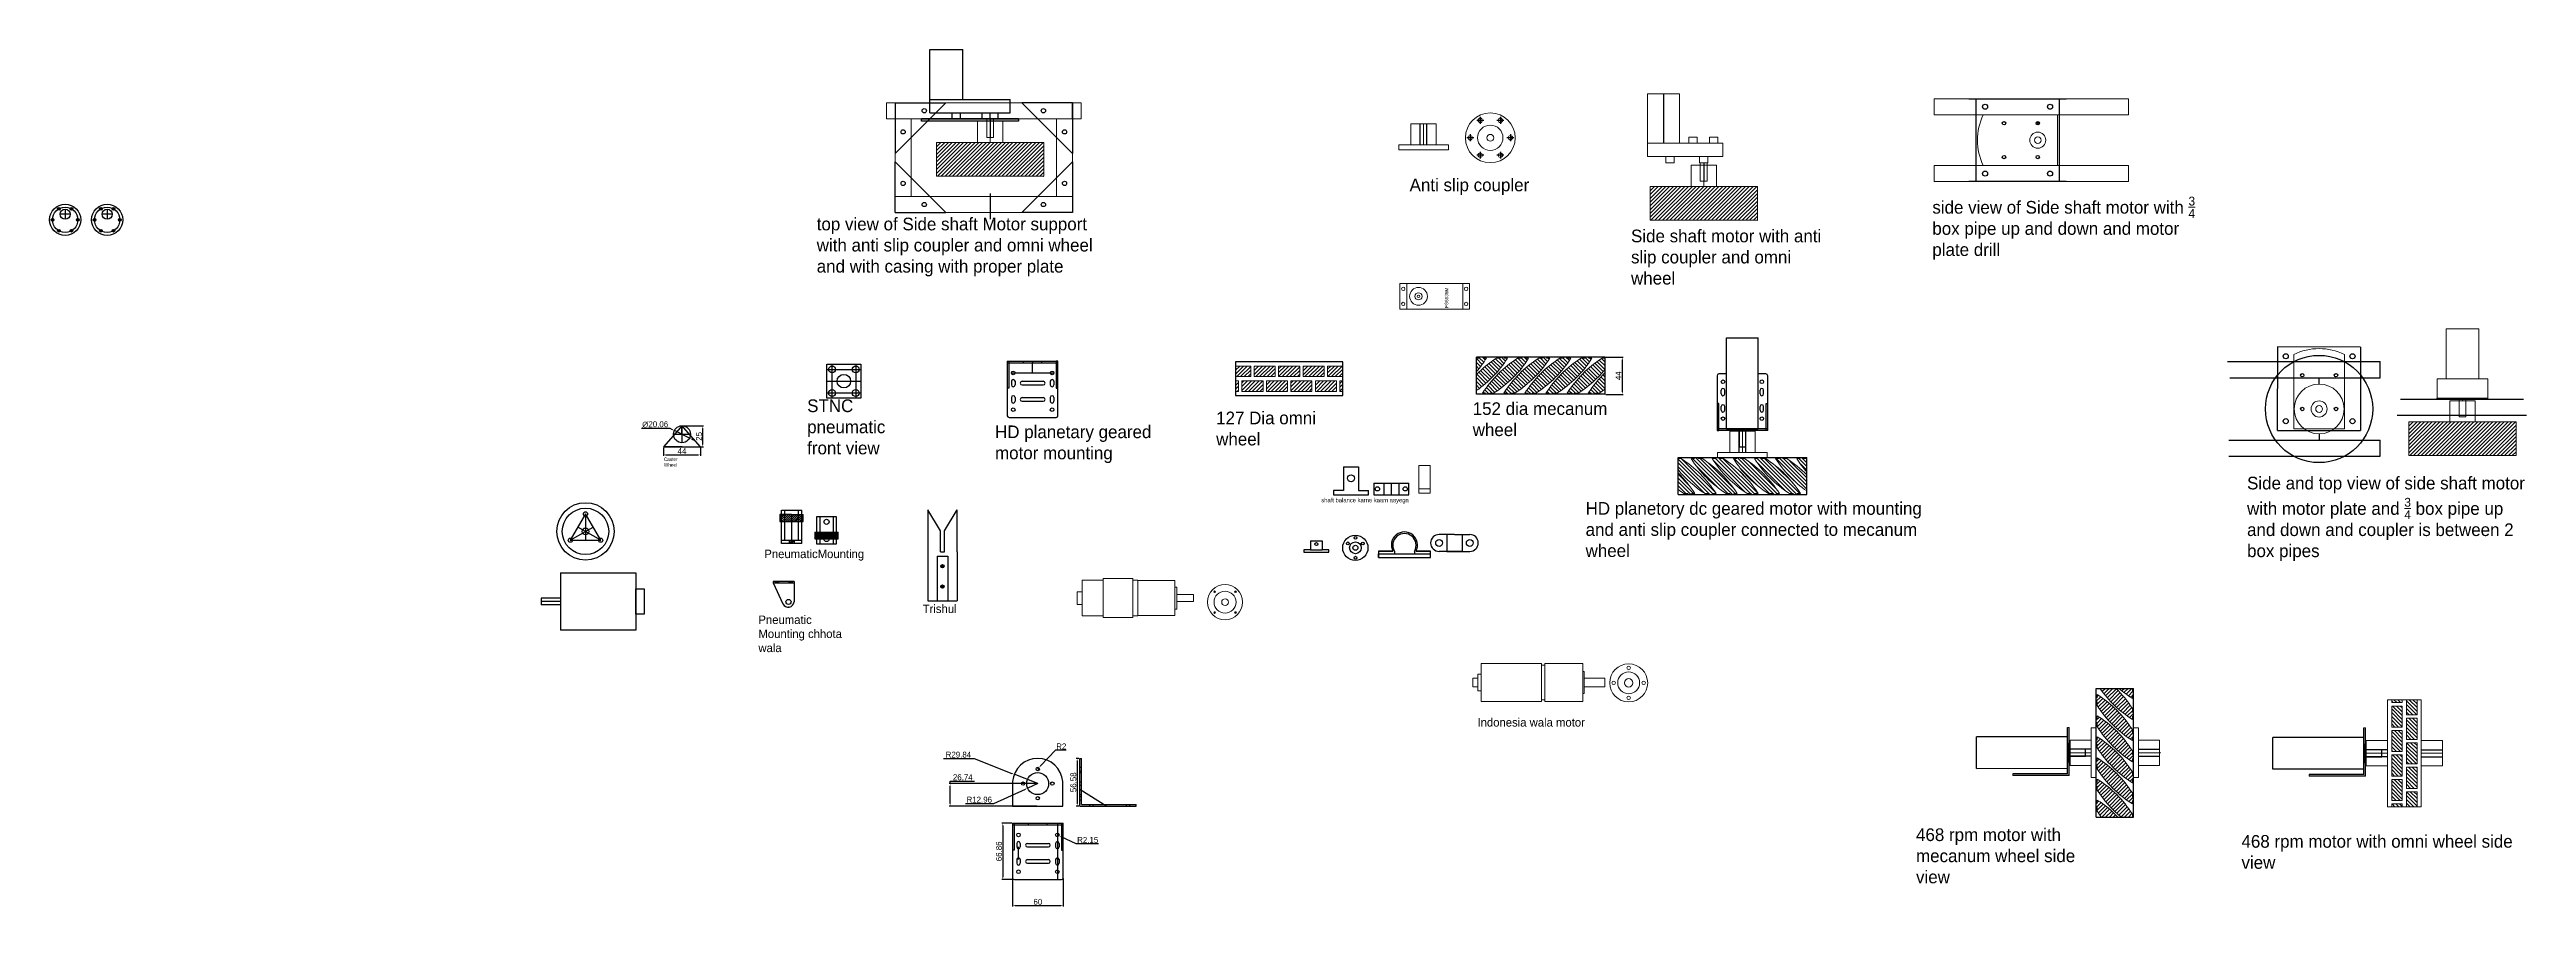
# Model space of a CAD drawing. Header units: millimetres. Extents: x -15418 to 43885, y -27590 to 23052.
# Drawn here: x 14180 to 17112, y 18135 to 19149 of the extents above; entities that cross this region are included whole.
import ezdxf

# ---------------------------------------------------------------- set-up
doc = ezdxf.new("R2010")
doc.units = ezdxf.units.MM
doc.header["$LTSCALE"] = 0.5
doc.linetypes.add('DASHEDX2', pattern=[38.1, 25.4, -12.7])
doc.layers.get('0').update_dxf_attribs({"lineweight": 5})
doc.layers.get('Defpoints').update_dxf_attribs({"color": 4})
for name, color, linetype in [('Layer1', 1, 'Continuous'), ('Layer2', 2, 'Continuous'), ('Layer3', 9, 'Continuous')]:
    doc.layers.add(name, color=color, linetype=linetype)
for name, color, linetype, lineweight in [('Layer5', 51, 'Continuous', 5), ('Layer6', 7, 'DASHEDX2', 5), ('Layer9', 3, 'Continuous', 5)]:
    doc.layers.add(name, color=color, linetype=linetype, lineweight=lineweight)
doc.dimstyles.new('ISO-25', dxfattribs={"dimtxt": 7, "dimasz": 3, "dimexe": 1, "dimexo": 1, "dimgap": 1, "dimtad": 1, "dimtoh": 1, "dimdec": 3, "dimdsep": 46, "dimtxsty": 'Standard', "dimcen": 2.5, "dimadec": 0, "dimazin": 0, "dimtfac": 1, "dimtdec": 3, "dimtmove": 0, "dimatfit": 3, "dimfxl": 1, "dimarcsym": 1})
pattern_1 = [(315, (377.305, 42487.4546), (2.24506403, 2.24506403), [])]
pattern_2 = [(315, (768.4453, 42368.673), (2.24506403, 2.24506403), [])]
pattern_3 = [(45, (-9306.4485, 3900.2511), (-0.426562166, 0.426562166), [])]
pattern_4 = [(45, (-9306.4485, 3859.7778), (-1.1674333, 1.1674333), [])]
pattern_5 = [(225, (40348.8135, 33884.587), (2.24506403, -2.24506403), [])]

msp = doc.modelspace()

# ---------------------------------------------------------------- texts
at = {"transparency": 33554661}
msp.add_text('FS6535M', height=4, rotation=90, dxfattribs=at).set_placement((15835.463, 18843.5297))
at = {"attachment_point": 1}
for s, width, gutter_width, heights, insert, char_height in [('Anti slip coupler', 212.982351, 75, [0], (15789.768, 18996.653), 15), ('\\A1;side view of Side shaft motor with {\\H0.7x;\\S3/4;} box pipe up and down and motor plate drill', 317.713626, 75, [0], (16408.5939, 18975.279), 15), ('\\pxi-5,l5;top view of Side shaft Motor support\\Pwith anti slip coupler and omni wheel \\Pand with casing with proper plate', 568.136077, 75, [177.273], (15087.8786, 18950.3856), 15), ('Side shaft motor with anti slip coupler and omni wheel', 241.784241, 75, [0], (16051.8754, 18936.2362), 15), ('STNC pneumatic front view', 91.378464, 75, [0], (15076.5602, 18735.1874), 15), ('HD planetary geared motor mounting', 202.855436, 75, [0], (15298.9645, 18704.3279), 15), ('\\A1;Side and top view of side shaft motor with motor plate and {\\H0.7x;\\S3/4;} box pipe up and down and coupler is between 2 box pipes', 337.909922, 75, [0], (16781.1597, 18643.6577), 15), ('PneumaticMounting ', 100.780524, 25, [34.6157], (15025.8527, 18557.3114), 10), ('Pneumatic Mounting chhota wala', 117.377826, 25, [72.3365], (15018.8492, 18479.3446), 10), ('Trishul', 100.780524, 25, [34.6157], (15213.3123, 18492.2771), 10), ('\\A1;468 rpm motor with omni wheel side view', 337.909922, 75, [0], (16774.5515, 18219.4387), 15)]:
    msp.add_mtext_dynamic_manual_height_columns(s, width=width, gutter_width=gutter_width, heights=heights, dxfattribs=dict(at, insert=insert, char_height=char_height))
at = {"layer": 'Defpoints', "char_height": 15, "attachment_point": 1}
for s, width, insert in [('127 Dia omni wheel', 165.429905, (15560.729, 18720.7626)), ('{\\C7;152 dia mecanum wheel}', 201.536805, (15864.4659, 18731.8033))]:
    msp.add_mtext_dynamic_manual_height_columns(s, width=width, gutter_width=75, heights=[0], dxfattribs=dict(at, insert=insert))
at = {"layer": 'Layer1', "transparency": 33554661}
msp.add_text('shaft balance karne kaam aayega', height=5, dxfattribs=at).set_placement((15685.1792, 18613.4383))
at = {"layer": 'Layer1', "color": 7, "insert": (15998.104, 18613.6463), "char_height": 15, "attachment_point": 1}
msp.add_mtext_dynamic_manual_height_columns('HD planetory dc geared motor with mounting and anti slip coupler connected to mecanum wheel', width=429.266127, gutter_width=25, heights=[0], dxfattribs=at)
at = {"layer": 'Layer5'}
msp.add_text('Indonesia wala motor', height=10, dxfattribs=at).set_placement((15870.1382, 18347.8375))
at = {"layer": 'Layer6', "transparency": 33554661, "insert": (14906.9297, 18666.4195), "char_height": 4, "attachment_point": 1}
msp.add_mtext_dynamic_manual_height_columns('Caster Wheel', width=8.020692, gutter_width=20, heights=[0], dxfattribs=at)
at = {"layer": 'Layer6', "insert": (16389.2754, 18227.3072), "char_height": 15, "width": 217.859604, "attachment_point": 1}
msp.add_mtext('468 rpm motor with mecanum wheel side view', dxfattribs=at)

# ---------------------------------------------------------------- blocks, each defined once
blk = doc.blocks.new('*D27')
at = {"layer": 'Defpoints', "color": 0, "transparency": 16777216}
for p in [(15319.7, 18168.9), (15379.7, 18168.9), (15379.7, 18135.8)]:
    blk.add_point(p, dxfattribs=at)
at = {"layer": 'Layer1', "color": 0, "lineweight": -2, "transparency": 16777216}
for p, q in [((15319.7, 18167.9), (15319.7, 18134.8)), ((15379.7, 18167.9), (15379.7, 18134.8)), ((15322.7, 18135.8), (15376.7, 18135.8))]:
    blk.add_line(p, q, dxfattribs=at)
at = {"layer": 'Layer1', "color": 0, "transparency": 16777216}
for points in [[(15322.7, 18136.3), (15322.7, 18135.3), (15319.7, 18135.8)], [(15376.7, 18136.3), (15376.7, 18135.3), (15379.7, 18135.8)]]:
    blk.add_solid(points, dxfattribs=at)
at = {"layer": 'Layer1', "color": 0, "transparency": 16777216, "insert": (15349.7, 18140.3), "char_height": 7, "attachment_point": 5}
blk.add_mtext('60', dxfattribs=at)
blk = doc.blocks.new('*D28')
at = {"layer": 'Defpoints', "color": 0, "transparency": 16777216}
for p in [(15319.7, 18233.6), (15308.1, 18166.7), (15319.7, 18166.7)]:
    blk.add_point(p, dxfattribs=at)
at = {"layer": 'Layer1', "color": 0, "lineweight": -2, "transparency": 16777216}
for p, q in [((15318.7, 18233.6), (15307.1, 18233.6)), ((15308.1, 18230.6), (15308.1, 18169.7)), ((15318.7, 18166.7), (15307.1, 18166.7))]:
    blk.add_line(p, q, dxfattribs=at)
at = {"layer": 'Layer1', "color": 0, "transparency": 16777216}
for points in [[(15307.6, 18230.6), (15308.6, 18230.6), (15308.1, 18233.6)], [(15307.6, 18169.7), (15308.6, 18169.7), (15308.1, 18166.7)]]:
    blk.add_solid(points, dxfattribs=at)
at = {"layer": 'Layer1', "color": 0, "transparency": 16777216, "insert": (15303.6, 18200.1), "char_height": 7, "attachment_point": 5, "rotation": 90}
blk.add_mtext('66.86', dxfattribs=at)
blk = doc.blocks.new('*D29')
at = {"layer": 'Defpoints', "color": 0, "transparency": 16777216}
for p in [(15337.7, 18275), (15349.5, 18280.3)]:
    blk.add_point(p, dxfattribs=at)
at = {"layer": 'Layer1', "color": 0, "lineweight": -2, "transparency": 16777216}
for p, q in [((15297.6, 18256.8), (15334.9, 18273.7)), ((15349.5, 18280.3), (15337.7, 18275)), ((15263.9, 18256.8), (15297.6, 18256.8))]:
    blk.add_line(p, q, dxfattribs=at)
at = {"layer": 'Layer1', "color": 0, "transparency": 16777216}
blk.add_solid([(15334.7, 18274.2), (15335.1, 18273.3), (15337.7, 18275)], dxfattribs=at)
at = {"layer": 'Layer1', "color": 0, "transparency": 16777216, "insert": (15280.3, 18261.3), "char_height": 7, "attachment_point": 5}
blk.add_mtext('R12.96', dxfattribs=at)
blk = doc.blocks.new('*D30')
at = {"layer": 'Defpoints', "color": 0, "transparency": 16777216}
for p in [(15349.5, 18297.6), (15350.9, 18299.1)]:
    blk.add_point(p, dxfattribs=at)
at = {"layer": 'Layer1', "color": 0, "lineweight": -2, "transparency": 16777216}
for p, q in [((15349.5, 18297.6), (15350.9, 18299.1)), ((15370.6, 18319.9), (15352.9, 18301.2)), ((15383.2, 18319.9), (15370.6, 18319.9))]:
    blk.add_line(p, q, dxfattribs=at)
at = {"layer": 'Layer1', "color": 0, "transparency": 16777216}
blk.add_solid([(15352.5, 18301.6), (15353.3, 18300.9), (15350.9, 18299.1)], dxfattribs=at)
at = {"layer": 'Layer1', "color": 0, "transparency": 16777216, "insert": (15377.4, 18324.4), "char_height": 7, "attachment_point": 5}
blk.add_mtext('R2', dxfattribs=at)
blk = doc.blocks.new('*D31')
at = {"layer": 'Defpoints', "color": 0, "transparency": 16777216}
for p in [(15321.7, 18291.3), (15349.5, 18280.3)]:
    blk.add_point(p, dxfattribs=at)
at = {"layer": 'Layer1', "color": 0, "lineweight": -2, "transparency": 16777216}
for p, q in [((15238.1, 18310.1), (15274.1, 18310.1)), ((15274.1, 18310.1), (15318.9, 18292.4)), ((15349.5, 18280.3), (15321.7, 18291.3))]:
    blk.add_line(p, q, dxfattribs=at)
at = {"layer": 'Layer1', "color": 0, "transparency": 16777216}
blk.add_solid([(15319.1, 18292.9), (15318.8, 18291.9), (15321.7, 18291.3)], dxfattribs=at)
at = {"layer": 'Layer1', "color": 0, "transparency": 16777216, "insert": (15255.6, 18314.6), "char_height": 7, "attachment_point": 5}
blk.add_mtext('R29.84', dxfattribs=at)
blk = doc.blocks.new('*D32')
at = {"layer": 'Defpoints', "color": 0, "transparency": 16777216}
for p in [(15399.2, 18310.1), (15396.2, 18253.6), (15399.2, 18253.6)]:
    blk.add_point(p, dxfattribs=at)
at = {"layer": 'Layer1', "color": 0, "lineweight": -2, "transparency": 16777216}
for p, q in [((15398.2, 18310.1), (15395.2, 18310.1)), ((15396.2, 18307.1), (15396.2, 18256.6)), ((15398.2, 18253.6), (15395.2, 18253.6))]:
    blk.add_line(p, q, dxfattribs=at)
at = {"layer": 'Layer1', "color": 0, "transparency": 16777216}
for points in [[(15395.7, 18307.1), (15396.7, 18307.1), (15396.2, 18310.1)], [(15395.7, 18256.6), (15396.7, 18256.6), (15396.2, 18253.6)]]:
    blk.add_solid(points, dxfattribs=at)
at = {"layer": 'Layer1', "color": 0, "transparency": 16777216, "insert": (15391.7, 18281.9), "char_height": 7, "attachment_point": 5, "rotation": 90}
blk.add_mtext('56.58', dxfattribs=at)
blk = doc.blocks.new('*D33')
at = {"layer": 'Defpoints', "color": 0, "transparency": 16777216}
for p in [(15372.7, 18219.6), (15374.7, 18218.7)]:
    blk.add_point(p, dxfattribs=at)
at = {"layer": 'Layer1', "color": 0, "lineweight": -2, "transparency": 16777216}
for p, q in [((15372.7, 18219.6), (15374.7, 18218.7)), ((15394.9, 18209.1), (15377.4, 18217.4)), ((15421.5, 18209.1), (15394.9, 18209.1))]:
    blk.add_line(p, q, dxfattribs=at)
at = {"layer": 'Layer1', "color": 0, "transparency": 16777216}
blk.add_solid([(15377.6, 18217.8), (15377.2, 18216.9), (15374.7, 18218.7)], dxfattribs=at)
at = {"layer": 'Layer1', "color": 0, "transparency": 16777216, "insert": (15408.7, 18213.6), "char_height": 7, "attachment_point": 5}
blk.add_mtext('R2.15', dxfattribs=at)
blk = doc.blocks.new('*D47')
at = {"layer": 'Defpoints', "color": 0, "transparency": 16777216}
for p in [(15245.8, 18280.3), (15349.5, 18280.3), (15349.5, 18253.6)]:
    blk.add_point(p, dxfattribs=at)
at = {"layer": 'Layer1', "color": 0, "lineweight": -2, "transparency": 16777216}
for p, q in [((15348.5, 18280.3), (15244.8, 18280.3)), ((15245.8, 18280.3), (15245.8, 18283.3)), ((15245.8, 18283.3), (15274.8, 18283.3)), ((15245.8, 18256.6), (15245.8, 18277.3)), ((15348.5, 18253.6), (15244.8, 18253.6))]:
    blk.add_line(p, q, dxfattribs=at)
at = {"layer": 'Layer1', "color": 0, "transparency": 16777216}
for points in [[(15245.3, 18277.3), (15246.3, 18277.3), (15245.8, 18280.3)], [(15245.3, 18256.6), (15246.3, 18256.6), (15245.8, 18253.6)]]:
    blk.add_solid(points, dxfattribs=at)
at = {"layer": 'Layer1', "color": 0, "transparency": 16777216, "insert": (15260.8, 18287.8), "char_height": 7, "attachment_point": 5}
blk.add_mtext('26.74', dxfattribs=at)
blk = doc.blocks.new('*D64')
at = {"layer": 'Defpoints', "color": 0, "transparency": 16777216}
for p in [(14928.4, 18703.9), (14928.4, 18678.9), (14953, 18703.9)]:
    blk.add_point(p, dxfattribs=at)
at = {"layer": 'Layer1', "color": 0, "lineweight": -2, "transparency": 16777216}
for p, q in [((14929.4, 18703.9), (14954, 18703.9)), ((14929.4, 18678.9), (14954, 18678.9)), ((14953, 18681.9), (14953, 18700.9))]:
    blk.add_line(p, q, dxfattribs=at)
at = {"layer": 'Layer1', "color": 0, "transparency": 16777216}
for points in [[(14952.5, 18700.9), (14953.5, 18700.9), (14953, 18703.9)], [(14952.5, 18681.9), (14953.5, 18681.9), (14953, 18678.9)]]:
    blk.add_solid(points, dxfattribs=at)
at = {"layer": 'Layer1', "color": 0, "transparency": 16777216, "insert": (14948.5, 18691.4), "char_height": 7, "attachment_point": 5, "rotation": 90}
blk.add_mtext('25', dxfattribs=at)
blk = doc.blocks.new('*D65')
at = {"layer": 'Defpoints', "color": 0, "transparency": 16777216}
for p in [(14906.4, 18678.9), (14950.4, 18678.9), (14950.4, 18669.5)]:
    blk.add_point(p, dxfattribs=at)
at = {"layer": 'Layer1', "color": 0, "lineweight": -2, "transparency": 16777216}
for p, q in [((14906.4, 18677.9), (14906.4, 18668.5)), ((14909.4, 18669.5), (14947.4, 18669.5)), ((14950.4, 18677.9), (14950.4, 18668.5))]:
    blk.add_line(p, q, dxfattribs=at)
at = {"layer": 'Layer1', "color": 0, "transparency": 16777216}
for points in [[(14909.4, 18670), (14909.4, 18669), (14906.4, 18669.5)], [(14947.4, 18670), (14947.4, 18669), (14950.4, 18669.5)]]:
    blk.add_solid(points, dxfattribs=at)
at = {"layer": 'Layer1', "color": 0, "transparency": 16777216, "insert": (14928.4, 18674), "char_height": 7, "attachment_point": 5}
blk.add_mtext('44', dxfattribs=at)
blk = doc.blocks.new('*D66')
at = {"layer": 'Defpoints', "color": 0, "transparency": 16777216}
for p in [(14919.4, 18698.4), (14937.4, 18689.4)]:
    blk.add_point(p, dxfattribs=at)
at = {"layer": 'Layer1', "color": 0, "lineweight": -2, "transparency": 16777216}
for p, q in [((14880.4, 18701.1), (14914, 18701.1)), ((14914, 18701.1), (14916.7, 18699.7)), ((14937.4, 18689.4), (14919.4, 18698.4)), ((14940, 18688.1), (14942.7, 18686.8))]:
    blk.add_line(p, q, dxfattribs=at)
at = {"layer": 'Layer1', "color": 0, "transparency": 16777216}
for points in [[(14916.9, 18700.2), (14916.5, 18699.3), (14919.4, 18698.4)], [(14940.3, 18688.6), (14939.8, 18687.7), (14937.4, 18689.4)]]:
    blk.add_solid(points, dxfattribs=at)
at = {"layer": 'Layer1', "color": 0, "transparency": 16777216, "insert": (14896.7, 18705.6), "char_height": 7, "attachment_point": 5}
blk.add_mtext('∅20.06', dxfattribs=at)
blk = doc.blocks.new('*D67')
at = {"layer": 'Defpoints', "color": 0, "transparency": 16777216}
for p in [(16021.2, 18785.2), (16021.2, 18741.2), (16041.5, 18741.2)]:
    blk.add_point(p, dxfattribs=at)
at = {"layer": 'Layer1', "color": 0, "lineweight": -2, "transparency": 16777216}
for p, q in [((16022.2, 18785.2), (16042.5, 18785.2)), ((16041.5, 18782.2), (16041.5, 18744.2)), ((16022.2, 18741.2), (16042.5, 18741.2))]:
    blk.add_line(p, q, dxfattribs=at)
at = {"layer": 'Layer1', "color": 0, "transparency": 16777216}
for points in [[(16041, 18782.2), (16042, 18782.2), (16041.5, 18785.2)], [(16041, 18744.2), (16042, 18744.2), (16041.5, 18741.2)]]:
    blk.add_solid(points, dxfattribs=at)
at = {"layer": 'Layer1', "color": 0, "transparency": 16777216, "insert": (16037, 18763.2), "char_height": 7, "attachment_point": 5, "rotation": 90}
blk.add_mtext('44', dxfattribs=at)
blk = doc.blocks.new('*U60')
at = {"transparency": 33554661}
blk.add_circle((0, 0), 1.5, dxfattribs=at)
blk = doc.blocks.new('*U61')
at = {"layer": 'Layer1', "color": 0, "linetype": 'ByBlock', "lineweight": -2, "transparency": 16777216}
for p, rotation in [((14183.2, 18947.9), 180), ((14190.7, 18960.9), 119.9999999999999), ((14205.7, 18960.9), 59.99999999999997), ((14190.7, 18934.9), 239.9999999999999), ((14205.7, 18934.9), 299.9999999999998)]:
    blk.add_blockref('*U60', p, dxfattribs=dict(at, rotation=rotation))
blk.add_blockref('*U60', (14213.2, 18947.9), dxfattribs=at)
blk = doc.blocks.new('*U62')
at = {"transparency": 33554661}
for p, q in [((1.5, 0), (-1.5, 0)), ((0, 1.5), (0, -1.5))]:
    blk.add_line(p, q, dxfattribs=at)
blk = doc.blocks.new('*U63')
at = {"layer": 'Layer1', "color": 0, "linetype": 'ByBlock', "lineweight": -2, "transparency": 16777216}
for p, rotation in [((14183.2, 18947.9), 180), ((14190.7, 18960.9), 119.9999999999999), ((14205.7, 18960.9), 59.99999999999997), ((14190.7, 18934.9), 239.9999999999999), ((14205.7, 18934.9), 299.9999999999998)]:
    blk.add_blockref('*U62', p, dxfattribs=dict(at, rotation=rotation))
blk.add_blockref('*U62', (14213.2, 18947.9), dxfattribs=at)
blk = doc.blocks.new('*U117')
at = {"transparency": 33554661}
blk.add_circle((0, 0), 1.5, dxfattribs=at)
blk = doc.blocks.new('*U118')
at = {"layer": 'Layer1', "color": 0, "linetype": 'ByBlock', "lineweight": -2, "transparency": 16777216}
for p, rotation in [((14183.2, 18947.9), 180), ((14190.7, 18960.9), 119.9999999999999), ((14205.7, 18960.9), 59.99999999999997), ((14190.7, 18934.9), 239.9999999999999), ((14205.7, 18934.9), 299.9999999999998)]:
    blk.add_blockref('*U117', p, dxfattribs=dict(at, rotation=rotation))
blk.add_blockref('*U117', (14213.2, 18947.9), dxfattribs=at)
blk = doc.blocks.new('*U119')
at = {"transparency": 33554661}
for p, q in [((1.5, 0), (-1.5, 0)), ((0, 1.5), (0, -1.5))]:
    blk.add_line(p, q, dxfattribs=at)
blk = doc.blocks.new('*U120')
at = {"layer": 'Layer1', "color": 0, "linetype": 'ByBlock', "lineweight": -2, "transparency": 16777216}
for p, rotation in [((14183.2, 18947.9), 180), ((14190.7, 18960.9), 119.9999999999999), ((14205.7, 18960.9), 59.99999999999997), ((14190.7, 18934.9), 239.9999999999999), ((14205.7, 18934.9), 299.9999999999998)]:
    blk.add_blockref('*U119', p, dxfattribs=dict(at, rotation=rotation))
blk.add_blockref('*U119', (14213.2, 18947.9), dxfattribs=at)

# ---------------------------------------------------------------- dimensions: what is measured, and where the dimension line sits
at = {"layer": 'Layer1', "transparency": 33554661}
dim = msp.add_aligned_dim(p1=(16021.1827, 18785.2334), p2=(16021.1827, 18741.2334), distance=20.3639, dimstyle='ISO-25', dxfattribs=at)
dim.commit()
dim.dimension.update_dxf_attribs({"geometry": '*D67', "text_midpoint": (16037.0466, 18763.2334)})
dim = msp.add_diameter_dim_2p(p1=(14937.3627, 18689.4449), p2=(14919.4067, 18698.3883), dimstyle='ISO-25', dxfattribs=at)
dim.commit()
dim.dimension.update_dxf_attribs({"geometry": '*D66', "text_midpoint": (14896.7026, 18701.0633), "dimtype": 163})
for base, p1, p2, picture, middle in [((14950.3847, 18669.4893), (14906.3847, 18678.9466), (14950.3847, 18678.9466), '*D65', (14928.3847, 18673.9893)), ((15379.7355, 18135.8451), (15319.7355, 18168.8598), (15379.7355, 18168.8598), '*D27', (15349.7355, 18140.3451))]:
    dim = msp.add_linear_dim(base=base, p1=p1, p2=p2, dimstyle='ISO-25', dxfattribs=at)
    dim.commit()
    dim.dimension.update_dxf_attribs({"geometry": picture, "text_midpoint": middle})
for base, p1, p2, picture, middle in [((14952.9607, 18703.9466), (14928.3847, 18678.9466), (14928.3847, 18703.9466), '*D64', (14948.4607, 18691.4466)), ((15396.2282, 18253.5698), (15399.2155, 18310.1498), (15399.2155, 18253.5698), '*D32', (15391.7282, 18281.8598)), ((15245.756, 18280.3098), (15349.4755, 18253.5698), (15349.4755, 18280.3098), '*D47', (15260.756, 18287.8098)), ((15308.1342, 18166.7098), (15319.7355, 18233.5698), (15319.7355, 18166.7098), '*D28', (15303.6342, 18200.1398))]:
    dim = msp.add_linear_dim(base=base, p1=p1, p2=p2, angle=90, dimstyle='ISO-25', dxfattribs=at)
    dim.commit()
    dim.dimension.update_dxf_attribs({"geometry": picture, "text_midpoint": middle})
for center, mpoint, picture, middle in [((15349.4755, 18297.6098), (15350.8501, 18299.0626), '*D30', (15377.3934, 18319.8936)), ((15349.4755, 18280.3098), (15321.7304, 18291.2933), '*D31', (15255.5973, 18310.1498)), ((15349.4755, 18280.3098), (15337.6695, 18274.9639), '*D29', (15280.2559, 18256.815)), ((15372.7355, 18219.5698), (15374.6794, 18218.6512), '*D33', (15408.7052, 18209.109))]:
    dim = msp.add_radius_dim(center=center, mpoint=mpoint, dimstyle='ISO-25', dxfattribs=at)
    dim.commit()
    dim.dimension.update_dxf_attribs({"geometry": picture, "text_midpoint": middle, "dimtype": 164})

# ---------------------------------------------------------------- hatches: boundary and pattern name
at = {"layer": 'Defpoints'}
h = msp.add_hatch(dxfattribs=at)
h.set_pattern_fill('ANSI31', color=256)
h.set_pattern_definition([(45, (15333.24, 19007.6108), (-2.24506, 2.24506), [])])
h.paths.add_polyline_path([(15229.7167, 19039.4703), (15229.7167, 18999.4703), (15356.7167, 18999.4703), (15356.7167, 19039.4703)])
h = msp.add_hatch(dxfattribs=at)
h.set_pattern_fill('ANSI31', color=256)
h.set_pattern_definition([(45, (16177.9252, 18955.568), (-2.24506, 2.24506), [])])
h.paths.add_polyline_path([(16074.4021, 18987.4276), (16074.4021, 18947.4276), (16201.4021, 18947.4276), (16201.4021, 18987.4276)])
h = msp.add_hatch(dxfattribs=at)
h.set_pattern_fill('ANSI31', color=256)
h.set_pattern_definition([(45, (17076.2536, 18676.7713), (-2.24506, 2.24506), [])])
h.paths.add_polyline_path([(16972.7305, 18708.6309), (16972.7305, 18668.6309), (17099.7305, 18668.6309), (17099.7305, 18708.6309)])
at = {"layer": 'Layer1', "true_color": 0xf8d731}
h = msp.add_hatch(dxfattribs=at)
h.set_pattern_fill('ANSI31', color=40, scale=0.52)
h.set_pattern_definition(pattern_4)
h.paths.add_polyline_path([(15046.1305, 18598.8291), (15044.3305, 18598.8291), (15044.3305, 18590.8291), (15046.1305, 18590.8291)])
h.paths.add_polyline_path([(15050.1305, 18598.8291), (15046.1305, 18598.8291), (15046.1305, 18590.8291), (15050.1305, 18590.8291)])
h.paths.add_polyline_path([(15058.1305, 18598.8291), (15050.1305, 18598.8291), (15050.1305, 18590.8291), (15058.1305, 18590.8291)])
h.paths.add_polyline_path([(15066.1305, 18598.8291), (15058.1305, 18598.8291), (15058.1305, 18590.8291), (15066.1305, 18590.8291)])
h.paths.add_polyline_path([(15070.1305, 18598.8291), (15066.1305, 18598.8291), (15066.1305, 18590.8291), (15070.1305, 18590.8291)])
h.paths.add_polyline_path([(15071.9305, 18598.8291), (15070.1305, 18598.8291), (15070.1305, 18590.8291), (15071.9305, 18590.8291)])
h = msp.add_hatch(dxfattribs=at)
h.set_pattern_fill('ANSI31', color=40, scale=0.52)
h.set_pattern_definition(pattern_4)
h.paths.add_polyline_path([(15058.1305, 18568.3291), (15055.1305, 18568.3291), (15055.1305, 18564.5091), (15058.1305, 18564.5091)])
h.paths.add_polyline_path([(15061.1305, 18568.3291), (15058.1305, 18568.3291), (15058.1305, 18564.5091), (15061.1305, 18564.5091)])
h = msp.add_hatch(dxfattribs=at)
h.set_pattern_fill('ANSI31', color=40, scale=0.52)
h.set_pattern_definition([(45, (-9389.0015, 3866.0693), (-1.1674333, 1.1674333), [])])
h.paths.add_polyline_path([(15042.5838, 18519.6081), (15038.5838, 18519.6081), (15038.5838, 18518.1081), (15042.5838, 18518.1081)])
h.paths.add_polyline_path([(15058.6638, 18519.6081), (15054.6638, 18519.6081), (15054.6638, 18518.1081), (15058.6638, 18518.1081)])
at = {"layer": 'Layer2'}
h = msp.add_hatch(dxfattribs=at)
h.set_pattern_fill('ANSI31', color=256, scale=0.19)
h.set_pattern_definition(pattern_3)
h.paths.add_polyline_path([(15085.7629, 18569.9954), (15087.7629, 18569.9954), (15087.7629, 18577.9954), (15085.7629, 18577.9954)])
h.paths.add_polyline_path([(15113.3629, 18577.9954), (15111.3629, 18577.9954), (15111.3629, 18569.9954), (15113.3629, 18569.9954)])
h = msp.add_hatch(dxfattribs=at)
h.set_pattern_fill('ANSI31', color=256, scale=0.19)
h.set_pattern_definition(pattern_3)
h.paths.add_polyline_path([(15091.4229, 18577.9954), (15087.7629, 18577.9954), (15087.7629, 18569.9954), (15091.4229, 18569.9954)])
h.paths.add_polyline_path([(15107.7029, 18577.9954), (15091.4229, 18577.9954), (15091.4229, 18569.9954), (15096.564, 18569.9954, -0.973679592), (15102.5619, 18569.9954), (15107.7029, 18569.9954)])
h.paths.add_polyline_path([(15111.3629, 18577.9954), (15107.7029, 18577.9954), (15107.7029, 18569.9954), (15111.3629, 18569.9954)])
h = msp.add_hatch(dxfattribs=at)
h.set_pattern_fill('ANSI31', color=256, scale=0.19)
h.set_pattern_definition(pattern_3)
h.paths.add_polyline_path([(15102.5619, 18569.9954, 0.973679592), (15096.564, 18569.9954)])
at = {"layer": 'Layer5'}
h = msp.add_hatch(dxfattribs=at)
h.set_pattern_fill('ANSI31', color=256)
h.set_pattern_definition([(45, (-7838.6475, 3285.983), (-2.24506403, 2.24506403), [])])
h.paths.add_polyline_path([(15601.6928, 18762.1803), (15601.6928, 18774.6803), (15583.6928, 18774.6803), (15583.6928, 18762.1803)])
h.paths.add_polyline_path([(15630.6928, 18762.1803), (15630.6928, 18774.6803), (15605.6928, 18774.6803), (15605.6928, 18762.1803)])
h.paths.add_polyline_path([(15616.1928, 18757.1803), (15591.1928, 18757.1803), (15591.1928, 18744.6803), (15616.1928, 18744.6803)])
h.paths.add_polyline_path([(15645.1928, 18744.6803), (15645.1928, 18757.1803), (15620.1928, 18757.1803), (15620.1928, 18744.6803)])
h.paths.add_polyline_path([(15634.6928, 18774.6803), (15634.6928, 18762.1803), (15659.6928, 18762.1803), (15659.6928, 18774.6803)])
h.paths.add_polyline_path([(15649.1928, 18757.1803), (15649.1928, 18744.6803), (15674.1928, 18744.6803), (15674.1928, 18757.1803)])
h.paths.add_polyline_path([(15663.6928, 18774.6803), (15663.6928, 18762.1803), (15688.6928, 18762.1803), (15688.6928, 18774.6803)])
h.paths.add_polyline_path([(15678.1928, 18757.1803), (15678.1928, 18744.6803), (15703.1928, 18744.6803), (15703.1928, 18757.1803)])
h.paths.add_polyline_path([(15692.6928, 18774.6803), (15692.6928, 18762.1803), (15710.6928, 18762.1803), (15710.6928, 18774.6803)])
h.paths.add_polyline_path([(15710.6928, 18757.1803), (15707.1928, 18757.1803), (15707.1928, 18744.6803), (15710.6928, 18744.6803)])
h.paths.add_polyline_path([(15587.1928, 18757.1803), (15583.6928, 18757.1803), (15583.6928, 18744.6803), (15587.1928, 18744.6803)])
h = msp.add_hatch(dxfattribs=at)
h.set_pattern_fill('ANSI31', color=256, angle=-90)
h.set_pattern_definition(pattern_1)
h.paths.add_polyline_path([(15868.7827, 18768.0606, 0.036565829), (15880.672, 18783.9934), (15876.672, 18783.9934), (15877.912, 18785.2334), (15872.912, 18785.2334), (15871.672, 18783.9934), (15868.7827, 18783.9934)], flags=17)
edge = h.paths.add_edge_path()
edge.add_line((16002.912, 18785.2334), (15997.912, 18785.2334))
edge.add_line((15997.912, 18785.2334), (15996.672, 18783.9934))
edge.add_line((15996.672, 18783.9934), (15992.672, 18783.9934))
edge.add_arc((16066.1404, 18669.0049), 136.455, 122.5753358, 147.4246642)
edge.add_line((15951.152, 18742.4734), (15955.152, 18742.4734))
edge.add_line((15955.152, 18742.4734), (15953.912, 18741.2334))
edge.add_line((15953.912, 18741.2334), (15958.912, 18741.2334))
edge.add_line((15958.912, 18741.2334), (15960.152, 18742.4734))
edge.add_line((15960.152, 18742.4734), (15964.152, 18742.4734))
edge.add_arc((15890.9406, 18857.2048), 136.1, 302.5424058, 327.4575942)
edge.add_line((16005.672, 18783.9934), (16001.672, 18783.9934))
edge.add_line((16001.672, 18783.9934), (16002.912, 18785.2334))
edge = h.paths.add_edge_path()
edge.add_line((15927.912, 18785.2334), (15922.912, 18785.2334))
edge.add_line((15922.912, 18785.2334), (15921.672, 18783.9934))
edge.add_line((15921.672, 18783.9934), (15917.672, 18783.9934))
edge.add_arc((15991.1404, 18669.0049), 136.455, 122.5753358, 147.4246642)
edge.add_line((15876.152, 18742.4734), (15880.152, 18742.4734))
edge.add_line((15880.152, 18742.4734), (15878.912, 18741.2334))
edge.add_line((15878.912, 18741.2334), (15883.912, 18741.2334))
edge.add_line((15883.912, 18741.2334), (15885.152, 18742.4734))
edge.add_line((15885.152, 18742.4734), (15889.152, 18742.4734))
edge.add_arc((15815.9406, 18857.2048), 136.1, 302.5424058, 327.4575942)
edge.add_line((15930.672, 18783.9934), (15926.672, 18783.9934))
edge.add_line((15926.672, 18783.9934), (15927.912, 18785.2334))
edge = h.paths.add_edge_path()
edge.add_line((15902.912, 18785.2334), (15897.912, 18785.2334))
edge.add_line((15897.912, 18785.2334), (15896.672, 18783.9934))
edge.add_line((15896.672, 18783.9934), (15892.672, 18783.9934))
edge.add_arc((15966.1404, 18669.0049), 136.455, 122.5753358, 135.518645)
edge.add_line((15868.7827, 18764.6158), (15868.7827, 18745.5634))
edge.add_arc((15790.9406, 18857.2048), 136.1, 304.8862079, 327.4575942)
edge.add_line((15905.672, 18783.9934), (15901.672, 18783.9934))
edge.add_line((15901.672, 18783.9934), (15902.912, 18785.2334))
h = msp.add_hatch(dxfattribs=at)
h.set_pattern_fill('ANSI31', color=256, angle=-90)
h.set_pattern_definition(pattern_1)
edge = h.paths.add_edge_path()
edge.add_line((15977.912, 18785.2334), (15972.912, 18785.2334))
edge.add_line((15972.912, 18785.2334), (15971.672, 18783.9934))
edge.add_line((15971.672, 18783.9934), (15967.672, 18783.9934))
edge.add_arc((16041.1404, 18669.0049), 136.455, 122.5753358, 147.4246642)
edge.add_line((15926.152, 18742.4734), (15930.152, 18742.4734))
edge.add_line((15930.152, 18742.4734), (15928.912, 18741.2334))
edge.add_line((15928.912, 18741.2334), (15933.912, 18741.2334))
edge.add_line((15933.912, 18741.2334), (15935.152, 18742.4734))
edge.add_line((15935.152, 18742.4734), (15939.152, 18742.4734))
edge.add_arc((15865.9406, 18857.2048), 136.1, 302.5424058, 327.4575942)
edge.add_line((15980.672, 18783.9934), (15976.672, 18783.9934))
edge.add_line((15976.672, 18783.9934), (15977.912, 18785.2334))
edge = h.paths.add_edge_path()
edge.add_line((15952.912, 18785.2334), (15947.912, 18785.2334))
edge.add_line((15947.912, 18785.2334), (15946.672, 18783.9934))
edge.add_line((15946.672, 18783.9934), (15942.672, 18783.9934))
edge.add_arc((16016.1404, 18669.0049), 136.455, 122.5753358, 147.4246642)
edge.add_line((15901.152, 18742.4734), (15905.152, 18742.4734))
edge.add_line((15905.152, 18742.4734), (15903.912, 18741.2334))
edge.add_line((15903.912, 18741.2334), (15908.912, 18741.2334))
edge.add_line((15908.912, 18741.2334), (15910.152, 18742.4734))
edge.add_line((15910.152, 18742.4734), (15914.152, 18742.4734))
edge.add_arc((15840.9406, 18857.2048), 136.1, 302.5424058, 327.4575942)
edge.add_line((15955.672, 18783.9934), (15951.672, 18783.9934))
edge.add_line((15951.672, 18783.9934), (15952.912, 18785.2334))
h = msp.add_hatch(dxfattribs=at)
h.set_pattern_fill('ANSI31', color=256, angle=-90)
h.set_pattern_definition(pattern_1)
edge = h.paths.add_edge_path()
edge.add_line((15978.912, 18741.2334), (15983.912, 18741.2334))
edge.add_line((15983.912, 18741.2334), (15985.152, 18742.4734))
edge.add_line((15985.152, 18742.4734), (15989.152, 18742.4734))
edge.add_arc((15915.9406, 18857.2048), 136.1, 302.5424058, 320.6485407)
edge.add_line((16021.1827, 18770.9071), (16021.1827, 18783.9934))
edge.add_line((16021.1827, 18783.9934), (16017.672, 18783.9934))
edge.add_arc((16091.1404, 18669.0049), 136.455, 122.5753358, 147.4246642)
edge.add_line((15976.152, 18742.4734), (15980.152, 18742.4734))
edge.add_line((15980.152, 18742.4734), (15978.912, 18741.2334))
edge = h.paths.add_edge_path()
edge.add_line((16003.912, 18741.2334), (16008.912, 18741.2334))
edge.add_line((16008.912, 18741.2334), (16010.152, 18742.4734))
edge.add_line((16010.152, 18742.4734), (16014.152, 18742.4734))
edge.add_arc((15940.9406, 18857.2048), 136.1, 302.5424058, 306.1273887)
edge.add_line((16021.1827, 18747.2757), (16021.1827, 18766.9998))
edge.add_arc((16116.1404, 18669.0049), 136.455, 134.0982036, 147.4246642)
edge.add_line((16001.152, 18742.4734), (16005.152, 18742.4734))
edge.add_line((16005.152, 18742.4734), (16003.912, 18741.2334))
h = msp.add_hatch(dxfattribs=at)
h.set_pattern_fill('ANSI31', color=256, angle=-90)
h.set_pattern_definition(pattern_2)
edge = h.paths.add_edge_path()
edge.add_line((16149.7938, 18622.4517), (16144.7938, 18622.4517))
edge.add_line((16144.7938, 18622.4517), (16143.5538, 18623.6917))
edge.add_line((16143.5538, 18623.6917), (16139.5538, 18623.6917))
edge.add_arc((16212.7651, 18738.4231), 136.1, 219.3514593, 237.4575942, ccw=False)
edge.add_line((16107.523, 18652.1254), (16107.523, 18665.2117))
edge.add_line((16107.523, 18665.2117), (16111.0338, 18665.2117))
edge.add_arc((16037.5653, 18550.2232), 136.455, 392.5753358, 417.4246642, ccw=False)
edge.add_line((16152.5538, 18623.6917), (16148.5538, 18623.6917))
edge.add_line((16148.5538, 18623.6917), (16149.7938, 18622.4517))
edge = h.paths.add_edge_path()
edge.add_line((16124.7938, 18622.4517), (16119.7938, 18622.4517))
edge.add_line((16119.7938, 18622.4517), (16118.5538, 18623.6917))
edge.add_line((16118.5538, 18623.6917), (16114.5538, 18623.6917))
edge.add_arc((16187.7651, 18738.4231), 136.1, 233.8726113, 237.4575942, ccw=False)
edge.add_line((16107.523, 18628.494), (16107.523, 18648.2181))
edge.add_arc((16012.5653, 18550.2232), 136.455, 392.5753358, 405.9017964, ccw=False)
edge.add_line((16127.5538, 18623.6917), (16123.5538, 18623.6917))
edge.add_line((16123.5538, 18623.6917), (16124.7938, 18622.4517))
h = msp.add_hatch(dxfattribs=at)
h.set_pattern_fill('ANSI31', color=256, angle=-90)
h.set_pattern_definition(pattern_2)
h.paths.add_polyline_path([(16259.923, 18649.2789, -0.036565829), (16248.0338, 18665.2117), (16252.0338, 18665.2117), (16250.7938, 18666.4517), (16255.7938, 18666.4517), (16257.0338, 18665.2117), (16259.923, 18665.2117)], flags=17)
edge = h.paths.add_edge_path()
edge.add_line((16125.7938, 18666.4517), (16130.7938, 18666.4517))
edge.add_line((16130.7938, 18666.4517), (16132.0338, 18665.2117))
edge.add_line((16132.0338, 18665.2117), (16136.0338, 18665.2117))
edge.add_arc((16062.5653, 18550.2232), 136.455, 392.5753358, 417.4246642, ccw=False)
edge.add_line((16177.5538, 18623.6917), (16173.5538, 18623.6917))
edge.add_line((16173.5538, 18623.6917), (16174.7938, 18622.4517))
edge.add_line((16174.7938, 18622.4517), (16169.7938, 18622.4517))
edge.add_line((16169.7938, 18622.4517), (16168.5538, 18623.6917))
edge.add_line((16168.5538, 18623.6917), (16164.5538, 18623.6917))
edge.add_arc((16237.7651, 18738.4231), 136.1, 212.5424058, 237.4575942, ccw=False)
edge.add_line((16123.0338, 18665.2117), (16127.0338, 18665.2117))
edge.add_line((16127.0338, 18665.2117), (16125.7938, 18666.4517))
edge = h.paths.add_edge_path()
edge.add_line((16200.7938, 18666.4517), (16205.7938, 18666.4517))
edge.add_line((16205.7938, 18666.4517), (16207.0338, 18665.2117))
edge.add_line((16207.0338, 18665.2117), (16211.0338, 18665.2117))
edge.add_arc((16137.5653, 18550.2232), 136.455, 392.5753358, 417.4246642, ccw=False)
edge.add_line((16252.5538, 18623.6917), (16248.5538, 18623.6917))
edge.add_line((16248.5538, 18623.6917), (16249.7938, 18622.4517))
edge.add_line((16249.7938, 18622.4517), (16244.7938, 18622.4517))
edge.add_line((16244.7938, 18622.4517), (16243.5538, 18623.6917))
edge.add_line((16243.5538, 18623.6917), (16239.5538, 18623.6917))
edge.add_arc((16312.7651, 18738.4231), 136.1, 212.5424058, 237.4575942, ccw=False)
edge.add_line((16198.0338, 18665.2117), (16202.0338, 18665.2117))
edge.add_line((16202.0338, 18665.2117), (16200.7938, 18666.4517))
edge = h.paths.add_edge_path()
edge.add_line((16225.7938, 18666.4517), (16230.7938, 18666.4517))
edge.add_line((16230.7938, 18666.4517), (16232.0338, 18665.2117))
edge.add_line((16232.0338, 18665.2117), (16236.0338, 18665.2117))
edge.add_arc((16162.5653, 18550.2232), 136.455, 404.481355, 417.4246642, ccw=False)
edge.add_line((16259.923, 18645.8341), (16259.923, 18626.7817))
edge.add_arc((16337.7651, 18738.4231), 136.1, 212.5424058, 235.1137921, ccw=False)
edge.add_line((16223.0338, 18665.2117), (16227.0338, 18665.2117))
edge.add_line((16227.0338, 18665.2117), (16225.7938, 18666.4517))
h = msp.add_hatch(dxfattribs=at)
h.set_pattern_fill('ANSI31', color=256, angle=-90)
h.set_pattern_definition(pattern_2)
edge = h.paths.add_edge_path()
edge.add_line((16150.7938, 18666.4517), (16155.7938, 18666.4517))
edge.add_line((16155.7938, 18666.4517), (16157.0338, 18665.2117))
edge.add_line((16157.0338, 18665.2117), (16161.0338, 18665.2117))
edge.add_arc((16087.5653, 18550.2232), 136.455, 392.5753358, 417.4246642, ccw=False)
edge.add_line((16202.5538, 18623.6917), (16198.5538, 18623.6917))
edge.add_line((16198.5538, 18623.6917), (16199.7938, 18622.4517))
edge.add_line((16199.7938, 18622.4517), (16194.7938, 18622.4517))
edge.add_line((16194.7938, 18622.4517), (16193.5538, 18623.6917))
edge.add_line((16193.5538, 18623.6917), (16189.5538, 18623.6917))
edge.add_arc((16262.7651, 18738.4231), 136.1, 212.5424058, 237.4575942, ccw=False)
edge.add_line((16148.0338, 18665.2117), (16152.0338, 18665.2117))
edge.add_line((16152.0338, 18665.2117), (16150.7938, 18666.4517))
edge = h.paths.add_edge_path()
edge.add_line((16175.7938, 18666.4517), (16180.7938, 18666.4517))
edge.add_line((16180.7938, 18666.4517), (16182.0338, 18665.2117))
edge.add_line((16182.0338, 18665.2117), (16186.0338, 18665.2117))
edge.add_arc((16112.5653, 18550.2232), 136.455, 392.5753358, 417.4246642, ccw=False)
edge.add_line((16227.5538, 18623.6917), (16223.5538, 18623.6917))
edge.add_line((16223.5538, 18623.6917), (16224.7938, 18622.4517))
edge.add_line((16224.7938, 18622.4517), (16219.7938, 18622.4517))
edge.add_line((16219.7938, 18622.4517), (16218.5538, 18623.6917))
edge.add_line((16218.5538, 18623.6917), (16214.5538, 18623.6917))
edge.add_arc((16287.7651, 18738.4231), 136.1, 212.5424058, 237.4575942, ccw=False)
edge.add_line((16173.0338, 18665.2117), (16177.0338, 18665.2117))
edge.add_line((16177.0338, 18665.2117), (16175.7938, 18666.4517))
h = msp.add_hatch(dxfattribs=at)
h.set_pattern_fill('ANSI31', color=256, angle=-180)
h.set_pattern_definition(pattern_5)
h.paths.add_polyline_path([(16629.4195, 18393.1094, 0.036565829), (16645.3523, 18381.2201), (16645.3523, 18385.2201), (16646.5923, 18383.9801), (16646.5923, 18388.9801), (16645.3523, 18390.2201), (16645.3523, 18393.1094)], flags=17)
edge = h.paths.add_edge_path()
edge.add_line((16646.5923, 18258.9801), (16646.5923, 18263.9801))
edge.add_line((16646.5923, 18263.9801), (16645.3523, 18265.2201))
edge.add_line((16645.3523, 18265.2201), (16645.3523, 18269.2201))
edge.add_arc((16530.3638, 18195.7517), 136.455, 32.5753358, 57.4246642)
edge.add_line((16603.8323, 18310.7401), (16603.8323, 18306.7401))
edge.add_line((16603.8323, 18306.7401), (16602.5923, 18307.9801))
edge.add_line((16602.5923, 18307.9801), (16602.5923, 18302.9801))
edge.add_line((16602.5923, 18302.9801), (16603.8323, 18301.7401))
edge.add_line((16603.8323, 18301.7401), (16603.8323, 18297.7401))
edge.add_arc((16718.5637, 18370.9515), 136.1, 212.5424058, 237.4575942)
edge.add_line((16645.3523, 18256.2201), (16645.3523, 18260.2201))
edge.add_line((16645.3523, 18260.2201), (16646.5923, 18258.9801))
edge = h.paths.add_edge_path()
edge.add_line((16646.5923, 18333.9801), (16646.5923, 18338.9801))
edge.add_line((16646.5923, 18338.9801), (16645.3523, 18340.2201))
edge.add_line((16645.3523, 18340.2201), (16645.3523, 18344.2201))
edge.add_arc((16530.3638, 18270.7517), 136.455, 32.5753358, 57.4246642)
edge.add_line((16603.8323, 18385.7401), (16603.8323, 18381.7401))
edge.add_line((16603.8323, 18381.7401), (16602.5923, 18382.9801))
edge.add_line((16602.5923, 18382.9801), (16602.5923, 18377.9801))
edge.add_line((16602.5923, 18377.9801), (16603.8323, 18376.7401))
edge.add_line((16603.8323, 18376.7401), (16603.8323, 18372.7401))
edge.add_arc((16718.5637, 18445.9515), 136.1, 212.5424058, 237.4575942)
edge.add_line((16645.3523, 18331.2201), (16645.3523, 18335.2201))
edge.add_line((16645.3523, 18335.2201), (16646.5923, 18333.9801))
edge = h.paths.add_edge_path()
edge.add_line((16646.5923, 18358.9801), (16646.5923, 18363.9801))
edge.add_line((16646.5923, 18363.9801), (16645.3523, 18365.2201))
edge.add_line((16645.3523, 18365.2201), (16645.3523, 18369.2201))
edge.add_arc((16530.3638, 18295.7517), 136.455, 32.5753358, 45.518645)
edge.add_line((16625.9747, 18393.1094), (16606.9223, 18393.1094))
edge.add_arc((16718.5637, 18470.9515), 136.1, 214.8862079, 237.4575942)
edge.add_line((16645.3523, 18356.2201), (16645.3523, 18360.2201))
edge.add_line((16645.3523, 18360.2201), (16646.5923, 18358.9801))
h = msp.add_hatch(dxfattribs=at)
h.set_pattern_fill('ANSI31', color=256, angle=-180)
h.set_pattern_definition(pattern_5)
edge = h.paths.add_edge_path()
edge.add_line((16646.5923, 18283.9801), (16646.5923, 18288.9801))
edge.add_line((16646.5923, 18288.9801), (16645.3523, 18290.2201))
edge.add_line((16645.3523, 18290.2201), (16645.3523, 18294.2201))
edge.add_arc((16530.3638, 18220.7517), 136.455, 32.5753358, 57.4246642)
edge.add_line((16603.8323, 18335.7401), (16603.8323, 18331.7401))
edge.add_line((16603.8323, 18331.7401), (16602.5923, 18332.9801))
edge.add_line((16602.5923, 18332.9801), (16602.5923, 18327.9801))
edge.add_line((16602.5923, 18327.9801), (16603.8323, 18326.7401))
edge.add_line((16603.8323, 18326.7401), (16603.8323, 18322.7401))
edge.add_arc((16718.5637, 18395.9515), 136.1, 212.5424058, 237.4575942)
edge.add_line((16645.3523, 18281.2201), (16645.3523, 18285.2201))
edge.add_line((16645.3523, 18285.2201), (16646.5923, 18283.9801))
edge = h.paths.add_edge_path()
edge.add_line((16646.5923, 18308.9801), (16646.5923, 18313.9801))
edge.add_line((16646.5923, 18313.9801), (16645.3523, 18315.2201))
edge.add_line((16645.3523, 18315.2201), (16645.3523, 18319.2201))
edge.add_arc((16530.3638, 18245.7517), 136.455, 32.5753358, 57.4246642)
edge.add_line((16603.8323, 18360.7401), (16603.8323, 18356.7401))
edge.add_line((16603.8323, 18356.7401), (16602.5923, 18357.9801))
edge.add_line((16602.5923, 18357.9801), (16602.5923, 18352.9801))
edge.add_line((16602.5923, 18352.9801), (16603.8323, 18351.7401))
edge.add_line((16603.8323, 18351.7401), (16603.8323, 18347.7401))
edge.add_arc((16718.5637, 18420.9515), 136.1, 212.5424058, 237.4575942)
edge.add_line((16645.3523, 18306.2201), (16645.3523, 18310.2201))
edge.add_line((16645.3523, 18310.2201), (16646.5923, 18308.9801))
h = msp.add_hatch(dxfattribs=at)
h.set_pattern_fill('ANSI31', color=256, angle=-90)
h.set_pattern_definition([(315, (1493.651, 41802.0286), (2.24506403, 2.24506403), [])])
h.paths.add_polyline_path([(16969.8482, 18361.6883), (16982.3482, 18361.6883), (16982.3482, 18379.6883), (16969.8482, 18379.6883)])
h.paths.add_polyline_path([(16969.8482, 18332.6883), (16982.3482, 18332.6883), (16982.3482, 18357.6883), (16969.8482, 18357.6883)])
h.paths.add_polyline_path([(16964.8482, 18347.1883), (16964.8482, 18372.1883), (16952.3482, 18372.1883), (16952.3482, 18347.1883)])
h.paths.add_polyline_path([(16952.3482, 18318.1883), (16964.8482, 18318.1883), (16964.8482, 18343.1883), (16952.3482, 18343.1883)])
h.paths.add_polyline_path([(16982.3482, 18328.6883), (16969.8482, 18328.6883), (16969.8482, 18303.6883), (16982.3482, 18303.6883)])
h.paths.add_polyline_path([(16964.8482, 18314.1883), (16952.3482, 18314.1883), (16952.3482, 18289.1883), (16964.8482, 18289.1883)])
h.paths.add_polyline_path([(16982.3482, 18299.6883), (16969.8482, 18299.6883), (16969.8482, 18274.6883), (16982.3482, 18274.6883)])
h.paths.add_polyline_path([(16964.8482, 18285.1883), (16952.3482, 18285.1883), (16952.3482, 18260.1883), (16964.8482, 18260.1883)])
h.paths.add_polyline_path([(16982.3482, 18270.6883), (16969.8482, 18270.6883), (16969.8482, 18252.6883), (16982.3482, 18252.6883)])
h.paths.add_polyline_path([(16964.8482, 18252.6883), (16964.8482, 18256.1883), (16952.3482, 18256.1883), (16952.3482, 18252.6883)])
h.paths.add_polyline_path([(16964.8482, 18376.1883), (16964.8482, 18379.6883), (16952.3482, 18379.6883), (16952.3482, 18376.1883)])
h = msp.add_hatch(dxfattribs=at)
h.set_pattern_fill('ANSI31', color=256, angle=-180)
h.set_pattern_definition(pattern_5)
edge = h.paths.add_edge_path()
edge.add_line((16602.5923, 18282.9801), (16602.5923, 18277.9801))
edge.add_line((16602.5923, 18277.9801), (16603.8323, 18276.7401))
edge.add_line((16603.8323, 18276.7401), (16603.8323, 18272.7401))
edge.add_arc((16718.5637, 18345.9515), 136.1, 212.5424058, 230.6485407)
edge.add_line((16632.266, 18240.7094), (16645.3523, 18240.7094))
edge.add_line((16645.3523, 18240.7094), (16645.3523, 18244.2201))
edge.add_arc((16530.3638, 18170.7517), 136.455, 32.5753358, 57.4246642)
edge.add_line((16603.8323, 18285.7401), (16603.8323, 18281.7401))
edge.add_line((16603.8323, 18281.7401), (16602.5923, 18282.9801))
edge = h.paths.add_edge_path()
edge.add_line((16602.5923, 18257.9801), (16602.5923, 18252.9801))
edge.add_line((16602.5923, 18252.9801), (16603.8323, 18251.7401))
edge.add_line((16603.8323, 18251.7401), (16603.8323, 18247.7401))
edge.add_arc((16718.5637, 18320.9515), 136.1, 212.5424058, 216.1273887)
edge.add_line((16608.6346, 18240.7094), (16628.3587, 18240.7094))
edge.add_arc((16530.3638, 18145.7517), 136.455, 44.0982036, 57.4246642)
edge.add_line((16603.8323, 18260.7401), (16603.8323, 18256.7401))
edge.add_line((16603.8323, 18256.7401), (16602.5923, 18257.9801))

# ---------------------------------------------------------------- linework, layer by layer
for p, q in [((16071.5621, 19038.5776), (16071.5621, 19097.1776)), ((16071.5621, 19097.1776), (16109.1621, 19097.1776)), ((16109.1621, 19097.1776), (16109.1621, 19038.5776)), ((16410.9384, 19091.1988), (16410.9384, 19072.1488)), ((16640.9778, 19091.1988), (16410.9384, 19091.1988)), ((16640.9778, 19072.1488), (16640.9778, 19091.1988)), ((15170.6667, 19086.5203), (15400.7667, 19086.5203)), ((15170.6667, 19067.4703), (15170.6667, 19086.5203)), ((15170.6667, 19067.4703), (15400.7667, 19067.4703)), ((15180.6667, 18975.4703), (15180.6667, 19067.4703)), ((15199.7167, 18975.4703), (15199.7167, 19067.4703)), ((15258.2167, 19067.4703), (15248.2167, 19067.4703)), ((15278.2167, 19039.4703), (15278.2167, 19064.4703)), ((15283.7167, 19067.4703), (15302.7167, 19067.4703)), ((15289.2167, 19067.4703), (15289.2167, 19045.4703)), ((15293.2167, 19039.4703), (15293.2167, 19064.4703)), ((15297.2167, 19067.4703), (15297.2167, 19045.4703)), ((15308.2167, 19039.4703), (15308.2167, 19064.4703)), ((15371.7167, 19067.4703), (15371.7167, 18975.4703)), ((15390.7667, 19067.4703), (15390.7667, 18975.4703)), ((15400.7667, 19067.4703), (15400.7667, 19086.5203)), ((15791.3161, 19036.5235), (15791.3161, 19061.5235)), ((15821.3161, 19061.5235), (15791.3161, 19061.5235)), ((15806.3161, 19036.5235), (15806.3161, 19061.5235)), ((15821.3161, 19036.5235), (15821.3161, 19061.5235)), ((16410.9384, 19072.1488), (16640.9778, 19072.1488)), ((16556.9278, 19072.1488), (16468.9278, 19072.1488)), ((16556.9278, 19012.1488), (16556.9278, 19072.1488)), ((16558.9278, 19012.1488), (16558.9278, 19072.1488)), ((15229.7167, 19039.4703), (15356.7167, 19039.4703)), ((15229.7167, 18999.4703), (15229.7167, 19039.4703)), ((15289.2167, 19045.4703), (15297.2167, 19045.4703)), ((15356.7167, 19039.4703), (15356.7167, 18999.4703)), ((15835.8161, 19036.5235), (15776.8161, 19036.5235)), ((15776.8161, 19036.5235), (15776.8161, 19030.5235)), ((15776.8161, 19030.5235), (15835.8161, 19030.5235)), ((15835.8161, 19030.5235), (15835.8161, 19036.5235)), ((15864.0971, 19045.0222), (15858.8971, 19045.0222)), ((15911.6971, 19045.0222), (15906.4971, 19045.0222)), ((16071.5621, 19038.5776), (16160.5621, 19038.5776)), ((16071.5621, 19038.5776), (16071.5621, 19022.6776)), ((16120.2421, 19038.5776), (16120.2421, 19045.8276)), ((16120.2421, 19045.8276), (16130.0421, 19045.8276)), ((16130.0421, 19038.5776), (16130.0421, 19045.8276)), ((16144.9621, 19038.5776), (16144.9621, 19045.8276)), ((16144.9621, 19045.8276), (16154.7621, 19045.8276)), ((16154.7621, 19038.5776), (16154.7621, 19045.8276)), ((16160.5621, 19022.6776), (16160.5621, 19038.5776)), ((16071.5621, 19022.6776), (16160.5621, 19022.6776)), ((16071.5621, 19022.6776), (16160.5621, 19022.6776)), ((16092.9921, 19022.6776), (16092.9921, 19015.4276)), ((16092.9921, 19015.4276), (16102.7921, 19015.4276)), ((16102.7921, 19022.6776), (16102.7921, 19015.4276)), ((16152.9021, 19012.4276), (16122.9021, 19012.4276)), ((16122.9021, 18987.4276), (16122.9021, 19012.4276)), ((16133.0021, 19022.6776), (16133.0021, 19015.4276)), ((16133.0021, 19015.4276), (16142.8021, 19015.4276)), ((16133.9021, 19015.4276), (16133.9021, 18993.4276)), ((16133.9021, 19012.4276), (16141.9021, 19012.4276)), ((16137.9021, 18987.4276), (16137.9021, 19012.4276)), ((16141.9021, 19015.4276), (16141.9021, 18993.4276)), ((16142.8021, 19022.6776), (16142.8021, 19015.4276)), ((16152.9021, 18987.4276), (16152.9021, 19012.4276)), ((16410.9384, 19012.1488), (16410.9384, 18993.0988)), ((16640.9778, 19012.1488), (16410.9384, 19012.1488)), ((16556.9278, 19012.1488), (16468.9278, 19012.1488)), ((16640.9778, 18993.0988), (16640.9778, 19012.1488)), ((15180.6667, 18975.4703), (15390.7667, 18975.4703)), ((15356.7167, 18999.4703), (15229.7167, 18999.4703)), ((16074.4021, 18987.4276), (16201.4021, 18987.4276)), ((16074.4021, 18947.4276), (16074.4021, 18987.4276)), ((16133.9021, 18993.4276), (16141.9021, 18993.4276)), ((16201.4021, 18987.4276), (16201.4021, 18947.4276)), ((16410.9384, 18993.0988), (16640.9778, 18993.0988)), ((15180.6667, 18956.4203), (15390.7667, 18956.4203)), ((16201.4021, 18947.4276), (16074.4021, 18947.4276)), ((17016.7305, 18818.6309), (17016.7305, 18759.6309)), ((17016.7305, 18818.6309), (17055.7305, 18818.6309)), ((17055.7305, 18818.6309), (17055.7305, 18759.6309)), ((16836.4373, 18700.3711), (16836.4373, 18788.3711)), ((16896.4373, 18700.3711), (16896.4373, 18788.3711)), ((17006.2305, 18759.6309), (17066.2305, 18759.6309)), ((17006.2305, 18759.6309), (17006.2305, 18736.6309)), ((17066.2305, 18759.6309), (17066.2305, 18736.6309)), ((16972.7305, 18708.6309), (17099.7305, 18708.6309)), ((16972.7305, 18668.6309), (16972.7305, 18708.6309)), ((17006.2305, 18736.6309), (17066.2305, 18736.6309)), ((17051.2305, 18733.6309), (17021.2305, 18733.6309)), ((17021.2305, 18708.6309), (17021.2305, 18733.6309)), ((17032.2305, 18735.6309), (17032.2305, 18714.6309)), ((17032.2305, 18714.6309), (17040.2305, 18714.6309)), ((17036.2305, 18735.6309), (17036.2305, 18733.6309)), ((17040.2305, 18735.6309), (17040.2305, 18714.6309)), ((17051.2305, 18708.6309), (17051.2305, 18733.6309)), ((17099.7305, 18708.6309), (17099.7305, 18668.6309)), ((16198.723, 18697.4517), (16168.723, 18697.4517)), ((16168.723, 18672.4517), (16168.723, 18697.4517)), ((16183.723, 18672.4517), (16183.723, 18697.4517)), ((16198.723, 18672.4517), (16198.723, 18697.4517)), ((16836.4373, 18700.3711), (16896.4373, 18700.3711)), ((16836.4373, 18698.3711), (16896.4373, 18698.3711)), ((16213.223, 18672.4517), (16154.223, 18672.4517)), ((16154.223, 18672.4517), (16154.223, 18666.4517)), ((16154.223, 18666.4517), (16213.223, 18666.4517)), ((16213.223, 18666.4517), (16213.223, 18672.4517)), ((17099.7305, 18668.6309), (16972.7305, 18668.6309)), ((16947.3482, 18379.6883), (16947.3482, 18252.6883)), ((16987.3482, 18379.6883), (16947.3482, 18379.6883)), ((16947.3482, 18379.6883), (16947.3482, 18252.6883)), ((16987.3482, 18252.6883), (16987.3482, 18379.6883)), ((16570.5923, 18346.9094), (16568.5923, 18346.9094)), ((16571.5923, 18331.9094), (16571.5923, 18301.9094)), ((16596.5923, 18331.9094), (16571.5923, 18331.9094)), ((16602.5923, 18346.4094), (16596.5923, 18346.4094)), ((16596.5923, 18346.4094), (16596.5923, 18287.4094)), ((16602.5923, 18287.4094), (16602.5923, 18346.4094)), ((16646.5923, 18287.4094), (16646.5923, 18346.4094)), ((16646.5923, 18346.4094), (16652.5923, 18346.4094)), ((16652.5923, 18346.4094), (16652.5923, 18287.4094)), ((16652.5923, 18331.9094), (16677.5923, 18331.9094)), ((16677.5923, 18331.9094), (16677.5923, 18301.9094)), ((16921.3482, 18346.1883), (16919.3482, 18346.1883)), ((16922.3482, 18301.1883), (16922.3482, 18331.1883)), ((16947.3482, 18331.1883), (16922.3482, 18331.1883)), ((16947.3482, 18345.6883), (16947.3482, 18286.6883)), ((16987.3482, 18331.1883), (17012.3482, 18331.1883)), ((17012.3482, 18331.1883), (17012.3482, 18301.1883)), ((16571.5923, 18316.9094), (16568.5923, 18316.9094)), ((16570.5923, 18316.9094), (16568.5923, 18316.9094)), ((16596.5923, 18316.9094), (16571.5923, 18316.9094)), ((16596.5923, 18301.9094), (16571.5923, 18301.9094)), ((16652.5923, 18316.9094), (16677.5923, 18316.9094)), ((16652.5923, 18301.9094), (16677.5923, 18301.9094)), ((16922.3482, 18316.1883), (16919.3482, 18316.1883)), ((16921.3482, 18316.1883), (16919.3482, 18316.1883)), ((16947.3482, 18316.1883), (16922.3482, 18316.1883)), ((16947.3482, 18301.1883), (16922.3482, 18301.1883)), ((16987.3482, 18316.1883), (17012.3482, 18316.1883)), ((16987.3482, 18301.1883), (17012.3482, 18301.1883)), ((16503.7277, 18291.7479), (16503.7325, 18289.7479)), ((16596.5923, 18287.4094), (16602.5923, 18287.4094)), ((16652.5923, 18287.4094), (16646.5923, 18287.4094)), ((16854.4836, 18291.0268), (16854.4884, 18289.0268)), ((16947.3482, 18252.6883), (16987.3482, 18252.6883))]:
    msp.add_line(p, q)
at = {"transparency": 33554661}
for p, q in [((15778.1088, 18872.3378), (15860.8088, 18872.3378)), ((15778.1088, 18872.3378), (15778.1088, 18842.1378)), ((15786.3088, 18872.3378), (15786.3088, 18842.1378)), ((15852.6088, 18872.3378), (15852.6088, 18842.1378)), ((15860.8088, 18872.3378), (15860.8088, 18842.1378)), ((15860.8088, 18842.1378), (15778.1088, 18842.1378)), ((15800.7905, 18624.2358), (15800.7905, 18657.0558)), ((15800.7905, 18657.0558), (15814.1705, 18657.0558)), ((15814.1705, 18624.2358), (15814.1705, 18657.0558)), ((15800.7905, 18629.3358), (15814.1705, 18629.3358)), ((15800.7905, 18624.2358), (15814.1705, 18624.2358))]:
    msp.add_line(p, q, dxfattribs=at)
for centre, radius in [((15885.2971, 19045.0222), 29.5), ((15885.2971, 19045.0222), 15), ((15873.3971, 19065.6336), 2.6), ((15897.1971, 19065.6336), 2.6), ((15897.1971, 19065.6336), 2.6), ((15861.4971, 19045.0222), 2.6), ((15885.2971, 19045.0222), 4), ((15909.0971, 19045.0222), 2.6), ((16533.4278, 19042.1488), 9.5), ((16533.4278, 19042.1488), 4), ((15873.3971, 19024.4108), 2.6), ((15897.1971, 19024.4108), 2.6), ((16866.4373, 18723.8711), 29.5), ((16866.4373, 18723.8711), 9.5), ((16866.4373, 18723.8711), 4)]:
    msp.add_circle(centre, radius)
for centre, radius in [((15782.2088, 18866.1378), 2), ((15800.3088, 18857.2378), 10.5), ((15800.3088, 18857.2378), 4.25), ((15800.3088, 18857.2378), 1.5), ((15856.7088, 18866.1378), 2), ((15782.2088, 18848.3378), 2), ((15856.7088, 18848.3378), 2)]:
    msp.add_circle(centre, radius, dxfattribs=at)
for centre, start, end in [((16529.7135, 19042.1488), 153.7319554, 206.2680446), ((16866.4373, 18727.5853), 63.7319554, 116.2680446)]:
    msp.add_arc(centre, 67.7857, start, end)
at = {"layer": 'Defpoints'}
for p, q in [((16451.9278, 19091.1988), (16566.9278, 19091.0182)), ((16459.9278, 19091.1988), (16459.9278, 18993.0988)), ((16558.9278, 18993.0988), (16558.9278, 19091.1988)), ((15326.7167, 19067.4703), (15211.7167, 19067.4703)), ((16566.9278, 18993.0988), (16451.9278, 18993.0988)), ((16915.4714, 18797.217), (16817.3873, 18797.3711)), ((16817.3873, 18698.3711), (16817.5428, 18797.3708)), ((16915.4714, 18797.217), (16915.4414, 18698.3414)), ((15100.0405, 18776.747), (15140.0405, 18776.747)), ((15100.0405, 18736.747), (15100.0405, 18776.747)), ((15100.0405, 18770.747), (15140.0405, 18770.747)), ((15106.0405, 18736.747), (15106.0405, 18776.747)), ((15134.0405, 18776.747), (15134.0405, 18736.747)), ((15140.0405, 18776.747), (15140.0405, 18736.747)), ((15313.4728, 18780.6479), (15313.4728, 18715.9379)), ((15313.4728, 18780.6479), (15373.4728, 18780.6479)), ((15313.4728, 18780.6479), (15315.4728, 18780.6479)), ((15313.4728, 18778.6479), (15373.4728, 18778.6479)), ((15315.4728, 18780.6479), (15315.4728, 18748.6479)), ((15332.4728, 18778.6479), (15332.4728, 18780.6479)), ((15354.4728, 18778.6479), (15354.4728, 18780.6479)), ((15373.4728, 18780.6479), (15371.4728, 18780.6479)), ((15371.4728, 18780.6479), (15371.4728, 18748.6479)), ((15373.4728, 18715.9379), (15373.4728, 18780.6479)), ((15710.6928, 18779.6803), (15583.6928, 18779.6803)), ((15583.6928, 18779.6803), (15583.6928, 18739.6803)), ((15710.6928, 18739.6803), (15710.6928, 18779.6803)), ((15140.0405, 18742.747), (15100.0405, 18742.747)), ((15315.4728, 18748.6479), (15313.4728, 18748.6479)), ((15318.3228, 18756.6479), (15318.3228, 18752.3479)), ((15318.3228, 18737.3479), (15318.3228, 18733.0479)), ((15322.6228, 18756.6479), (15322.6228, 18752.3479)), ((15322.6228, 18737.3479), (15322.6228, 18733.0479)), ((15330.9728, 18756.6479), (15355.9728, 18756.6479)), ((15330.9728, 18752.3479), (15355.9728, 18752.3479)), ((15330.9728, 18737.3479), (15355.9728, 18737.3479)), ((15364.3228, 18756.6479), (15364.3228, 18752.3479)), ((15364.3228, 18737.3479), (15364.3228, 18733.0479)), ((15368.6228, 18756.6479), (15368.6228, 18752.3479)), ((15368.6228, 18737.3479), (15368.6228, 18733.0479)), ((15371.4728, 18748.6479), (15373.4728, 18748.6479)), ((15583.6928, 18739.6803), (15710.6928, 18739.6803)), ((15583.6928, 18739.6803), (15710.6928, 18739.6803)), ((16153.723, 18763.1617), (16153.723, 18698.4517)), ((16165.073, 18765.3117), (16155.873, 18765.3117)), ((16158.573, 18741.7517), (16158.573, 18746.0517)), ((16162.873, 18741.7517), (16162.873, 18746.0517)), ((16211.573, 18765.3117), (16202.373, 18765.3117)), ((16204.573, 18741.7517), (16204.573, 18746.0517)), ((16208.873, 18741.7517), (16208.873, 18746.0517)), ((16213.723, 18698.4517), (16213.723, 18763.1617)), ((15140.0405, 18736.747), (15100.0405, 18736.747)), ((15315.6228, 18713.7879), (15371.3228, 18713.7879)), ((15330.9728, 18733.0479), (15355.9728, 18733.0479)), ((16155.723, 18730.4517), (16153.723, 18730.4517)), ((16155.723, 18698.4517), (16155.723, 18730.4517)), ((16158.573, 18722.4517), (16158.573, 18726.7517)), ((16162.873, 18722.4517), (16162.873, 18726.7517)), ((16204.573, 18722.4517), (16204.573, 18726.7517)), ((16208.873, 18722.4517), (16208.873, 18726.7517)), ((16211.723, 18698.4517), (16211.723, 18730.4517)), ((16211.723, 18730.4517), (16213.723, 18730.4517)), ((17006.2305, 18735.6309), (17006.2305, 18736.6309)), ((17006.2305, 18735.6309), (17066.2305, 18735.6309)), ((17066.2305, 18735.6309), (17066.2305, 18736.6309)), ((16213.723, 18700.4517), (16153.723, 18700.4517)), ((16213.723, 18698.4517), (16153.723, 18698.4517)), ((16153.723, 18698.4517), (16155.723, 18698.4517)), ((16172.723, 18700.4517), (16172.723, 18698.4517)), ((16194.723, 18700.4517), (16194.723, 18698.4517)), ((16213.723, 18698.4517), (16211.723, 18698.4517)), ((16817.3873, 18698.3711), (16915.3192, 18698.3414)), ((16568.5923, 18335.5594), (16460.7923, 18335.5594)), ((16460.7923, 18298.2594), (16460.7923, 18335.5594)), ((16568.5923, 18298.2594), (16568.5923, 18335.5594)), ((16568.5923, 18327.9094), (16569.8923, 18327.9094)), ((16569.8923, 18305.9094), (16569.8923, 18327.9094)), ((16919.3482, 18334.8383), (16811.5482, 18334.8383)), ((16811.5482, 18297.5383), (16811.5482, 18334.8383)), ((16919.3482, 18297.5383), (16919.3482, 18334.8383)), ((16919.3482, 18327.1883), (16920.6482, 18327.1883)), ((16920.6482, 18305.1883), (16920.6482, 18327.1883)), ((16568.5923, 18298.2594), (16460.7923, 18297.9766)), ((16568.5923, 18320.9094), (16569.8923, 18320.9094)), ((16568.5923, 18316.9094), (16569.8923, 18316.9094)), ((16568.5923, 18312.9094), (16569.8923, 18312.9094)), ((16568.5923, 18305.9094), (16569.8923, 18305.9094)), ((16589.8923, 18320.9094), (16569.8923, 18320.9094)), ((16569.8923, 18312.9094), (16589.8923, 18312.9094)), ((16589.8923, 18312.9094), (16589.8923, 18320.9094)), ((16919.3482, 18297.5383), (16811.5482, 18297.2555)), ((16919.3482, 18320.1883), (16920.6482, 18320.1883)), ((16919.3482, 18316.1883), (16920.6482, 18316.1883)), ((16919.3482, 18312.1883), (16920.6482, 18312.1883)), ((16919.3482, 18305.1883), (16920.6482, 18305.1883)), ((16940.6482, 18320.1883), (16920.6482, 18320.1883)), ((16920.6482, 18312.1883), (16940.6482, 18312.1883)), ((16940.6482, 18312.1883), (16940.6482, 18320.1883))]:
    msp.add_line(p, q, dxfattribs=at)
for centre, radius in [((16470.9778, 19081.6738), 3), ((16493.4278, 19062.1488), 2), ((16533.4278, 19062.1488), 2), ((16547.8778, 19081.6738), 3), ((16470.9778, 19002.6238), 3), ((16493.4278, 19022.1488), 2), ((16533.4278, 19022.1488), 2), ((16547.8778, 19002.6238), 3), ((15320.4728, 18766.6479), 2.15), ((15366.4728, 18766.6479), 2.15), ((16826.9123, 18786.3211), 3), ((16905.9623, 18786.3211), 3), ((16160.723, 18756.0517), 2.15), ((16206.723, 18756.0517), 2.15), ((16846.4373, 18763.8711), 2), ((16886.4373, 18763.8711), 2), ((15320.4728, 18723.0479), 2.15), ((15366.4728, 18723.0479), 2.15), ((16160.723, 18712.4517), 2.15), ((16206.723, 18712.4517), 2.15), ((16826.9123, 18709.4211), 3), ((16846.4373, 18723.8711), 2), ((16886.4373, 18723.8711), 2), ((16905.9623, 18709.4211), 3)]:
    msp.add_circle(centre, radius, dxfattribs=at)
for centre, start, end in [((15320.4728, 18756.6479), 0, 180), ((15320.4728, 18752.3479), 180, 0), ((15320.4728, 18737.3479), 0, 180), ((15330.9728, 18754.4979), 90, 270), ((15330.9728, 18735.1979), 90, 270), ((15355.9728, 18754.4979), 270, 90), ((15355.9728, 18735.1979), 270, 90), ((15366.4728, 18756.6479), 0, 180), ((15366.4728, 18752.3479), 180, 0), ((15366.4728, 18737.3479), 0, 180), ((16155.873, 18763.1617), 90, 180), ((16160.723, 18746.0517), 0, 180), ((16160.723, 18741.7517), 180, 0), ((16206.723, 18746.0517), 0, 180), ((16206.723, 18741.7517), 180, 0), ((16211.573, 18763.1617), 0, 90), ((15315.6228, 18715.9379), 180, 270), ((15320.4728, 18733.0479), 180, 0), ((15366.4728, 18733.0479), 180, 0), ((15371.3228, 18715.9379), 270, 0), ((16160.723, 18726.7517), 0, 180), ((16160.723, 18722.4517), 180, 0), ((16206.723, 18726.7517), 0, 180), ((16206.723, 18722.4517), 180, 0)]:
    msp.add_arc(centre, 2.15, start, end, dxfattribs=at)
at = {"layer": 'Layer1'}
for p, q in [((16090.3621, 19097.1776), (16090.3621, 19038.5776)), ((15180.6667, 19086.5203), (15240.6667, 19086.5203)), ((15180.6667, 19086.5203), (15180.6667, 19026.5203)), ((15180.6667, 19026.5203), (15240.6667, 19086.5203)), ((15211.7167, 19064.4703), (15211.7167, 19067.4703)), ((15211.7167, 19067.4703), (15326.7167, 19067.4703)), ((15326.7167, 19064.4703), (15211.7167, 19064.4703)), ((15293.2167, 19067.4703), (15293.2167, 19045.4703)), ((15326.7167, 19067.4703), (15326.7167, 19064.4703)), ((15390.7667, 19086.5203), (15330.7667, 19086.5203)), ((15390.7667, 19026.5203), (15330.7667, 19086.5203)), ((15390.7667, 19067.4703), (15390.7667, 19086.5203)), ((15390.7667, 19086.5203), (15390.7667, 19026.5203)), ((15877.5115, 19065.6336), (15869.2827, 19065.6336)), ((15873.3971, 19069.748), (15873.3971, 19061.5192)), ((15873.3971, 19065.6336), (15873.3971, 19065.6336)), ((15901.3115, 19065.6336), (15893.0827, 19065.6336)), ((15901.3115, 19065.6336), (15893.0827, 19065.6336)), ((15897.1971, 19069.748), (15897.1971, 19061.5192)), ((15897.1971, 19069.748), (15897.1971, 19061.5192)), ((15897.1971, 19065.6336), (15897.1971, 19065.6336)), ((15897.1971, 19065.6336), (15897.1971, 19065.6336)), ((15865.6115, 19045.0222), (15857.3827, 19045.0222)), ((15865.6115, 19045.0222), (15857.3827, 19045.0222)), ((15861.4971, 19049.1366), (15861.4971, 19040.9078)), ((15861.4971, 19049.1366), (15861.4971, 19040.9078)), ((15861.4971, 19045.0222), (15861.4971, 19045.0222)), ((15861.4971, 19045.0222), (15861.4971, 19045.0222)), ((15913.2115, 19045.0222), (15904.9827, 19045.0222)), ((15909.0971, 19049.1366), (15909.0971, 19040.9078)), ((15909.0971, 19045.0222), (15909.0971, 19045.0222)), ((15180.6667, 18956.4203), (15180.6667, 19016.4203)), ((15240.6667, 18956.4203), (15180.6667, 19016.4203)), ((15330.7667, 18956.4203), (15390.7667, 19016.4203)), ((15390.7667, 19016.4203), (15390.7667, 18956.4203)), ((15877.5115, 19024.4108), (15869.2827, 19024.4108)), ((15873.3971, 19028.5252), (15873.3971, 19020.2964)), ((15873.3971, 19024.4108), (15873.3971, 19024.4108)), ((15901.3115, 19024.4108), (15893.0827, 19024.4108)), ((15897.1971, 19028.5252), (15897.1971, 19020.2964)), ((15897.1971, 19024.4108), (15897.1971, 19024.4108)), ((16137.9021, 19015.4276), (16137.9021, 18993.4276)), ((15293.2167, 18979.0437), (15293.2167, 18948.5658)), ((15180.6667, 18956.4203), (15240.6667, 18956.4203)), ((15390.7667, 18956.4203), (15330.7667, 18956.4203)), ((16165.073, 18808.2517), (16202.373, 18808.2517)), ((16165.073, 18700.4517), (16165.073, 18808.2517)), ((16202.373, 18700.4517), (16202.373, 18808.2517)), ((15100.0405, 18756.747), (15140.0405, 18756.747)), ((16165.073, 18700.4517), (16202.373, 18700.4517)), ((16172.723, 18700.4517), (16172.723, 18699.1517)), ((16172.723, 18699.1517), (16194.723, 18699.1517)), ((16179.723, 18700.4517), (16179.723, 18699.1517)), ((16179.723, 18699.1517), (16179.723, 18679.1517)), ((16179.723, 18679.1517), (16187.723, 18679.1517)), ((16183.723, 18700.4517), (16183.723, 18699.1517)), ((16187.723, 18700.4517), (16187.723, 18699.1517)), ((16187.723, 18679.1517), (16187.723, 18699.1517)), ((16194.723, 18700.4517), (16194.723, 18699.1517)), ((15058.1305, 18598.8291), (15044.3305, 18598.8291)), ((15044.3305, 18598.8291), (15044.3305, 18590.8291)), ((15044.3305, 18590.8291), (15071.9305, 18590.8291)), ((15046.1305, 18564.5091), (15046.1305, 18603.9891)), ((15046.1305, 18603.9891), (15070.1305, 18603.9891)), ((15050.1305, 18568.3291), (15050.1305, 18603.9891)), ((15058.1305, 18598.8291), (15058.1305, 18564.5091)), ((15058.1305, 18598.8291), (15071.9305, 18598.8291)), ((15066.1305, 18568.3291), (15066.1305, 18603.9891)), ((15070.1305, 18564.5091), (15070.1305, 18603.9891)), ((15071.9305, 18590.8291), (15071.9305, 18598.8291)), ((15087.7629, 18596.0154), (15087.7629, 18564.1954)), ((15111.3629, 18596.0154), (15087.7629, 18596.0154)), ((15091.4229, 18596.0154), (15091.4229, 18564.1954)), ((15107.7029, 18564.1954), (15107.7029, 18596.0154)), ((15111.3629, 18564.1954), (15111.3629, 18596.0154)), ((15070.1305, 18568.3291), (15046.1305, 18568.3291)), ((15070.1305, 18564.5091), (15046.1305, 18564.5091)), ((15055.1305, 18568.3291), (15055.1305, 18564.5091)), ((15061.1305, 18568.3291), (15061.1305, 18564.5091)), ((15085.7629, 18577.9954), (15113.3629, 18577.9954)), ((15085.7629, 18577.9954), (15085.7629, 18569.9954)), ((15085.7629, 18569.9954), (15113.3629, 18569.9954)), ((15087.7629, 18564.1954), (15111.3629, 18564.1954)), ((15113.3629, 18569.9954), (15113.3629, 18577.9954)), ((15230.3674, 18549.6041), (15230.3674, 18496.6041)), ((15230.3674, 18549.6041), (15243.0674, 18549.6041)), ((15243.0674, 18549.6041), (15243.0674, 18496.6041)), ((15061.1238, 18519.6081), (15036.1238, 18519.6081)), ((15036.1238, 18519.6081), (15036.1238, 18518.1081)), ((15036.1238, 18518.1081), (15047.9426, 18493.1511)), ((15036.1238, 18518.1081), (15061.1238, 18518.1081)), ((15038.5838, 18519.6081), (15038.5838, 18518.1081)), ((15040.5838, 18519.6081), (15040.5838, 18518.1081)), ((15042.5838, 18519.6081), (15042.5838, 18518.1081)), ((15054.6638, 18519.6081), (15054.6638, 18518.1081)), ((15058.6638, 18519.6081), (15058.6638, 18518.1081)), ((15061.1238, 18519.6081), (15061.1238, 18495.4881)), ((15054.5038, 18489.1881), (15053.9238, 18489.1881)), ((15399.2155, 18253.5698), (15399.2155, 18310.1498)), ((15399.2155, 18310.1498), (15401.2155, 18310.1498)), ((15399.2155, 18299.6098), (15401.2155, 18299.6098)), ((15401.2155, 18255.5698), (15401.2155, 18310.1498)), ((15319.7355, 18282.7507), (15319.7355, 18253.5698)), ((15379.2155, 18253.5698), (15379.2155, 18282.7507)), ((15399.2155, 18295.6098), (15401.2155, 18295.6098)), ((15399.2155, 18293.2698), (15401.2155, 18293.2698)), ((15399.2155, 18282.3098), (15401.2155, 18282.3098)), ((15399.2155, 18278.3098), (15401.2155, 18278.3098)), ((15399.2155, 18253.5698), (15399.2155, 18273.5698)), ((15399.2155, 18273.5698), (15431.2155, 18253.5698)), ((15319.7355, 18253.5698), (15379.2155, 18253.5698)), ((15399.2155, 18267.3498), (15401.2155, 18267.3498)), ((15399.2155, 18265.0098), (15401.2155, 18265.0098)), ((15399.2155, 18261.0098), (15401.2155, 18261.0098)), ((15399.2155, 18253.5698), (15466.0755, 18253.5698)), ((15399.2155, 18253.5698), (15431.2155, 18253.5698)), ((15401.2155, 18255.5698), (15466.0755, 18255.5698)), ((15411.0655, 18253.5698), (15411.0655, 18255.5698)), ((15415.0655, 18253.5698), (15415.0655, 18255.5698)), ((15454.6655, 18253.5698), (15454.6655, 18255.5698)), ((15458.6655, 18253.5698), (15458.6655, 18255.5698)), ((15466.0755, 18253.5698), (15466.0755, 18255.5698)), ((15319.7355, 18233.5698), (15319.7355, 18168.8598)), ((15319.7355, 18233.5698), (15379.7355, 18233.5698)), ((15319.7355, 18231.5698), (15379.7355, 18231.5698)), ((15321.7355, 18233.5698), (15321.7355, 18201.5698)), ((15324.5855, 18209.5698), (15324.5855, 18205.2698)), ((15328.8855, 18209.5698), (15328.8855, 18205.2698)), ((15337.2355, 18209.5698), (15362.2355, 18209.5698)), ((15338.7355, 18231.5698), (15338.7355, 18233.5698)), ((15360.7355, 18231.5698), (15360.7355, 18233.5698)), ((15370.5855, 18209.5698), (15370.5855, 18205.2698)), ((15374.8855, 18209.5698), (15374.8855, 18205.2698)), ((15377.7355, 18233.5698), (15377.7355, 18201.5698)), ((15379.7355, 18168.8598), (15379.7355, 18233.5698)), ((15321.7355, 18201.5698), (15319.7355, 18201.5698)), ((15324.5855, 18190.2698), (15324.5855, 18185.9698)), ((15328.8855, 18190.2698), (15328.8855, 18185.9698)), ((15337.2355, 18205.2698), (15362.2355, 18205.2698)), ((15337.2355, 18190.2698), (15362.2355, 18190.2698)), ((15337.2355, 18185.9698), (15362.2355, 18185.9698)), ((15370.5855, 18190.2698), (15370.5855, 18185.9698)), ((15374.8855, 18190.2698), (15374.8855, 18185.9698)), ((15377.7355, 18201.5698), (15379.7355, 18201.5698)), ((15321.8855, 18166.7098), (15377.5855, 18166.7098))]:
    msp.add_line(p, q, dxfattribs=at)
at = {"layer": 'Layer1', "transparency": 33554661}
for p, q in [((14204.1577, 18954.428), (14192.1577, 18954.428)), ((14198.1577, 18960.428), (14198.1577, 18948.428)), ((14253.8813, 18954.428), (14241.8813, 18954.428)), ((14247.8813, 18960.428), (14247.8813, 18948.428)), ((14926.7707, 18702.1125), (14906.3847, 18678.9466)), ((14928.3847, 18678.9466), (14906.3847, 18678.9466)), ((14906.3847, 18678.9466), (14950.3847, 18678.9466)), ((14915.8847, 18678.9466), (14940.8847, 18678.9466)), ((14919.5583, 18693.9166), (14937.2111, 18693.9166)), ((14928.3847, 18693.9166), (14928.3847, 18703.9466)), ((14928.3847, 18703.9466), (14928.3847, 18683.8866)), ((14928.3847, 18678.9466), (14928.3847, 18679.817)), ((14928.3847, 18678.9466), (14950.3847, 18678.9466)), ((14950.3847, 18678.9466), (14929.9987, 18702.1125)), ((15768.0762, 18636.2068), (15768.0762, 18622.3668)), ((14814.1357, 18599.7105), (14796.1357, 18568.5336)), ((14832.1357, 18568.5336), (14814.1357, 18599.7105)), ((14814.1357, 18599.7105), (14814.1357, 18568.5336)), ((14796.1357, 18568.5336), (14823.1357, 18584.122)), ((14796.1357, 18568.5336), (14832.1357, 18568.5336)), ((14832.1357, 18568.5336), (14805.1357, 18584.122)), ((15672.4015, 18567.6463), (15686.3415, 18567.6463)), ((15672.4015, 18567.6463), (15672.4015, 18557.0863)), ((15686.3415, 18567.6463), (15686.3415, 18557.0863)), ((15788.8474, 18578.2288), (15788.8474, 18578.2288)), ((15842.809, 18575.2322), (15824.659, 18575.2322)), ((15842.809, 18575.2322), (15833.659, 18575.2322)), ((15833.659, 18575.2322), (15833.659, 18555.2322)), ((15842.809, 18575.2322), (15860.959, 18575.2322)), ((15851.959, 18575.2322), (15851.959, 18555.2322)), ((15672.4015, 18557.0863), (15664.4615, 18557.0863)), ((15664.4615, 18557.0863), (15664.4615, 18554.3263)), ((15664.4615, 18554.3263), (15694.2815, 18554.3263)), ((15672.4015, 18557.0863), (15686.3415, 18557.0863)), ((15694.2815, 18557.0863), (15686.3415, 18557.0863)), ((15694.2815, 18554.3263), (15694.2815, 18557.0863)), ((15769.9479, 18555.6288), (15752.7479, 18555.6288)), ((15752.7479, 18555.6288), (15769.9479, 18555.6288)), ((15752.7479, 18555.6288), (15752.7479, 18547.9688)), ((15752.7479, 18547.9688), (15752.7479, 18552.2888)), ((15752.7479, 18552.2888), (15814.5279, 18552.2888)), ((15752.7479, 18547.9688), (15814.5279, 18547.9688)), ((15771.7479, 18555.6288), (15771.7479, 18552.2888)), ((15795.5279, 18555.6288), (15795.5279, 18552.2888)), ((15797.3279, 18555.6288), (15814.5279, 18555.6288)), ((15814.5279, 18555.6288), (15797.3279, 18555.6288)), ((15814.5279, 18547.9688), (15814.5279, 18555.6288)), ((15851.959, 18555.2322), (15824.659, 18555.2322)), ((15833.659, 18555.2322), (15833.659, 18555.2322)), ((15833.659, 18555.2322), (15860.959, 18555.2322)), ((14784.5609, 18529.8518), (14784.5609, 18461.8518)), ((14784.5609, 18529.8518), (14873.5609, 18529.8518)), ((14873.5609, 18529.8518), (14873.5609, 18461.8518)), ((14873.5609, 18510.8518), (14883.6109, 18510.8518)), ((14873.5609, 18480.8518), (14873.5609, 18510.8518)), ((14883.6109, 18510.8518), (14883.6109, 18480.8518)), ((15058.6638, 18518.1081), (15054.6638, 18518.1081)), ((15056.6638, 18518.1081), (15056.6638, 18519.6081)), ((14784.5609, 18499.8518), (14761.5609, 18499.8518)), ((14761.5609, 18499.8518), (14761.5609, 18491.8518)), ((14784.5609, 18495.8518), (14761.5609, 18495.8518)), ((14784.5609, 18491.8518), (14761.5609, 18491.8518)), ((14784.5609, 18499.8518), (14784.5609, 18491.8518)), ((14883.6109, 18480.8518), (14873.5609, 18480.8518)), ((14873.5609, 18461.8518), (14784.5609, 18461.8518)), ((15372.7355, 18233.5698), (15372.7355, 18166.7098)), ((15326.7355, 18190.2698), (15326.7355, 18205.2698)), ((15372.7355, 18175.9698), (15372.7355, 18166.7098))]:
    msp.add_line(p, q, dxfattribs=at)
for centre, radius in [((14198.1577, 18947.928), 18.5), ((14198.1577, 18947.928), 15), ((14198.1577, 18954.428), 6), ((14247.8813, 18947.928), 18.5), ((14247.8813, 18947.928), 15), ((14247.8813, 18954.428), 6), ((14928.3847, 18693.9166), 10.03), ((15720.3716, 18641.7868), 4), ((14814.1357, 18578.9259), 34), ((14814.1357, 18578.9259), 27.5), ((14814.1357, 18599.7105), 2.5), ((14796.1357, 18568.5336), 2.5), ((14814.1357, 18578.9259), 4), ((14832.1357, 18568.5336), 2.5), ((15679.3715, 18563.8463), 1.8), ((15725.4944, 18559.514), 14.91), ((15716.6183, 18564.7934), 1.67), ((15725.6101, 18559.514), 6.97), ((15725.6101, 18559.514), 2.95), ((15725.6101, 18571.2728), 1.67), ((15734.4513, 18564.655), 1.67), ((15824.659, 18565.2322), 4), ((15860.959, 18565.2322), 4), ((15725.6101, 18547.7551), 1.67)]:
    msp.add_circle(centre, radius, dxfattribs=at)
at = {"layer": 'Layer1'}
for centre, radius in [((15106.0405, 18770.747), 4), ((15134.0405, 18770.747), 4), ((15106.0405, 18742.747), 4), ((15120.0405, 18756.747), 8), ((15134.0405, 18742.747), 4), ((15054.5038, 18495.4881), 3), ((15349.4755, 18297.6098), 2), ((15332.1755, 18280.3098), 2), ((15349.4755, 18280.3098), 12.96), ((15366.7755, 18280.3098), 2), ((15349.4755, 18263.0098), 2), ((15326.7355, 18219.5698), 2.15), ((15372.7355, 18219.5698), 2.15), ((15326.7355, 18175.9698), 2.15), ((15372.7355, 18175.9698), 2.15)]:
    msp.add_circle(centre, radius, dxfattribs=at)
at = {"layer": 'Layer1', "transparency": 33554661}
for centre, radius, start, end in [((14928.3847, 18700.6921), 2.15, 41.3477772, 138.6522228), ((15783.6379, 18562.7825), 15.4464, 332.4109561, 207.5890439), ((15783.6379, 18562.6305), 13.7984, 329.50756, 210.49244), ((15824.659, 18565.2322), 10, 90, 270), ((15860.959, 18565.2322), 10, 270, 90), ((15860.959, 18565.2322), 10, 270, 90)]:
    msp.add_arc(centre, radius, start, end, dxfattribs=at)
at = {"layer": 'Layer1'}
for centre, radius, start, end in [((15054.2138, 18496.121), 6.9389, 205.3405781, 354.7671247), ((15349.4755, 18280.3098), 29.84, 4.692017, 175.307983), ((15326.7355, 18209.5698), 2.15, 0, 180), ((15337.2355, 18207.4198), 2.15, 90, 270), ((15362.2355, 18207.4198), 2.15, 270, 90), ((15372.7355, 18209.5698), 2.15, 0, 180), ((15326.7355, 18205.2698), 2.15, 180, 0), ((15326.7355, 18190.2698), 2.15, 0, 180), ((15326.7355, 18185.9698), 2.15, 180, 0), ((15337.2355, 18188.1198), 2.15, 90, 270), ((15362.2355, 18188.1198), 2.15, 270, 90), ((15372.7355, 18205.2698), 2.15, 180, 0), ((15372.7355, 18190.2698), 2.15, 0, 180), ((15372.7355, 18185.9698), 2.15, 180, 0), ((15321.8855, 18168.8598), 2.15, 180, 270), ((15377.5855, 18168.8598), 2.15, 270, 0)]:
    msp.add_arc(centre, radius, start, end, dxfattribs=at)
at = {"layer": 'Layer2'}
for p, q in [((15221.7167, 19149.4703), (15260.7167, 19149.4703)), ((15221.7167, 19090.4703), (15221.7167, 19149.4703)), ((15260.7167, 19090.4703), (15260.7167, 19149.4703)), ((15221.7167, 19090.4703), (15316.7167, 19090.4703)), ((15221.7167, 19074.4703), (15221.7167, 19090.4703)), ((15316.7167, 19074.4703), (15316.7167, 19090.4703)), ((15221.7167, 19074.4703), (15316.7167, 19074.4703)), ((15248.2167, 19067.4703), (15248.2167, 19074.4703)), ((15258.2167, 19067.4703), (15258.2167, 19074.4703)), ((15283.7167, 19067.4703), (15283.7167, 19074.4703)), ((15293.2167, 19067.4703), (15293.2167, 19074.4703)), ((15302.7167, 19067.4703), (15302.7167, 19074.4703)), ((15802.3161, 19036.5235), (15802.3161, 19061.5235)), ((15810.3161, 19036.5235), (15810.3161, 19061.5235)), ((16179.723, 18672.4517), (16179.723, 18697.4517)), ((16187.723, 18672.4517), (16187.723, 18697.4517)), ((16568.5923, 18291.9045), (16568.5923, 18346.9094)), ((16570.5923, 18289.9094), (16570.5923, 18346.9094)), ((16919.3482, 18291.1835), (16919.3482, 18346.1883)), ((16921.3482, 18289.1883), (16921.3482, 18346.1883)), ((16596.5923, 18320.9094), (16571.5923, 18320.9094)), ((16596.5923, 18312.9094), (16571.5923, 18312.9094)), ((16652.5923, 18320.9094), (16677.5923, 18320.9094)), ((16652.5923, 18312.9094), (16677.5923, 18312.9094)), ((16947.3482, 18320.1883), (16922.3482, 18320.1883)), ((16947.3482, 18312.1883), (16922.3482, 18312.1883)), ((16987.3482, 18320.1883), (17012.3482, 18320.1883)), ((16987.3482, 18312.1883), (17012.3482, 18312.1883)), ((16568.5923, 18291.9045), (16503.7277, 18291.7479)), ((16570.5923, 18289.9094), (16503.7325, 18289.7479)), ((16919.3482, 18291.1835), (16854.4836, 18291.0268)), ((16921.3482, 18289.1883), (16854.4884, 18289.0268))]:
    msp.add_line(p, q, dxfattribs=at)
at = {"layer": 'Layer2', "transparency": 33554661}
for p, q in [((15318.3228, 18766.6479), (15368.6228, 18766.6497)), ((15343.4728, 18780.6479), (15343.4728, 18778.6479)), ((15343.4728, 18766.6488), (15343.4728, 18778.6479)), ((15711.5416, 18655.1868), (15711.5416, 18627.4668)), ((15711.5416, 18655.1868), (15729.2016, 18655.1868)), ((15729.2016, 18655.1868), (15729.2016, 18627.4668)), ((15711.5416, 18627.4668), (15699.6216, 18627.4668)), ((15699.6216, 18627.4668), (15699.6216, 18622.3668)), ((15699.6216, 18622.3668), (15741.0684, 18622.3668)), ((15729.2016, 18627.4668), (15741.1216, 18627.4668)), ((15741.0684, 18622.3668), (15741.0684, 18627.4668)), ((15747.3262, 18636.2068), (15788.8262, 18636.2068)), ((15747.3262, 18636.2068), (15747.3262, 18622.3668)), ((15747.3262, 18636.2068), (15756.1562, 18636.2068)), ((15747.3262, 18636.2068), (15756.1562, 18636.2068)), ((15747.3262, 18622.3668), (15788.8262, 18622.3668)), ((15759.2462, 18636.2068), (15759.2462, 18622.3668)), ((15776.9062, 18636.2068), (15776.9062, 18622.3668)), ((15788.8262, 18622.3668), (15788.8262, 18636.2068))]:
    msp.add_line(p, q, dxfattribs=at)
for centre in [(15751.6262, 18629.2868), (15784.5262, 18629.2868)]:
    msp.add_circle(centre, 2.5, dxfattribs=at)
at = {"layer": 'Layer2'}
for centre in [(15099.5629, 18590.2954), (15099.5629, 18569.9154)]:
    msp.add_circle(centre, 3, dxfattribs=at)
at = {"layer": 'Layer3'}
for p, q in [((15868.7827, 18741.2334), (15868.7827, 18785.2334)), ((16021.1827, 18785.2334), (15868.7827, 18785.2334)), ((16021.1827, 18741.2334), (16021.1827, 18785.2334)), ((16757.9812, 18779.9211), (16938.697, 18779.9211)), ((16938.697, 18760.8711), (16938.697, 18779.9211)), ((16021.1827, 18741.2334), (15868.7827, 18741.2334)), ((16760.629, 18760.8711), (16938.697, 18760.8711)), ((16866.4373, 18753.3711), (16866.4373, 18760.8711)), ((16959.006, 18716.5809), (17111.9194, 18716.5809)), ((16962.9778, 18735.6309), (17108.6096, 18735.6309)), ((16183.723, 18698.4517), (16183.723, 18697.4517)), ((16759.579, 18686.8711), (16938.697, 18686.8711)), ((16866.4373, 18694.3711), (16866.4373, 18686.8711)), ((16938.697, 18667.8211), (16938.697, 18686.8711)), ((16107.523, 18622.4517), (16107.523, 18666.4517)), ((16107.523, 18666.4517), (16259.923, 18666.4517)), ((16259.923, 18622.4517), (16259.923, 18666.4517)), ((16759.579, 18667.8211), (16938.697, 18667.8211)), ((16107.523, 18622.4517), (16259.923, 18622.4517)), ((15219.2174, 18604.6041), (15219.2174, 18554.6041)), ((15234.2174, 18579.6041), (15219.2174, 18604.6041)), ((15239.2174, 18579.6041), (15254.2174, 18604.6041)), ((15254.2174, 18554.6041), (15254.2174, 18604.6041)), ((15234.2174, 18554.6041), (15234.2174, 18579.6041)), ((15239.2174, 18554.6041), (15239.2174, 18579.6041)), ((15219.2174, 18554.6041), (15219.2174, 18496.6041)), ((15234.2174, 18554.6041), (15239.2174, 18554.6041)), ((15234.7174, 18537.6041), (15238.7174, 18537.6041)), ((15236.7174, 18539.6041), (15236.7174, 18535.6041)), ((15254.2174, 18554.6041), (15254.2174, 18496.6041)), ((15234.7174, 18513.6041), (15238.7174, 18513.6041)), ((15236.7174, 18511.6041), (15236.7174, 18515.6041)), ((15219.2174, 18496.6041), (15254.2174, 18496.6041)), ((16602.5923, 18393.1094), (16646.5923, 18393.1094)), ((16602.5923, 18240.7094), (16602.5923, 18393.1094)), ((16646.5923, 18240.7094), (16646.5923, 18393.1094)), ((16678.5923, 18316.9094), (16677.5923, 18316.9094)), ((16602.5923, 18240.7094), (16646.5923, 18240.7094))]:
    msp.add_line(p, q, dxfattribs=at)
for centre, radius in [((15215.1917, 19076.9953), 2.5), ((15356.2417, 19076.9953), 2.5), ((15190.1917, 19051.9953), 2.5), ((15381.2417, 19051.9953), 2.5), ((15190.1917, 18990.9453), 2.5), ((15381.2417, 18990.9453), 2.5), ((15215.1917, 18965.9453), 2.5), ((15356.2417, 18965.9453), 2.5), ((16866.4373, 18723.8711), 63.5), ((15236.7174, 18537.6041), 2), ((15236.7174, 18513.6041), 2)]:
    msp.add_circle(centre, radius, dxfattribs=at)
at = {"layer": 'Layer5'}
for p, q in [((15601.6928, 18774.6803), (15583.6928, 18774.6803)), ((15601.6928, 18774.6803), (15601.6928, 18762.1803)), ((15605.6928, 18774.6803), (15605.6928, 18762.1803)), ((15605.6928, 18774.6803), (15630.6928, 18774.6803)), ((15630.6928, 18774.6803), (15630.6928, 18762.1803)), ((15634.6928, 18774.6803), (15634.6928, 18762.1803)), ((15634.6928, 18774.6803), (15659.6928, 18774.6803)), ((15659.6928, 18774.6803), (15659.6928, 18762.1803)), ((15663.6928, 18774.6803), (15663.6928, 18762.1803)), ((15663.6928, 18774.6803), (15688.6928, 18774.6803)), ((15688.6928, 18774.6803), (15688.6928, 18762.1803)), ((15692.6928, 18774.6803), (15692.6928, 18762.1803)), ((15692.6928, 18774.6803), (15710.6928, 18774.6803)), ((15871.672, 18783.9934), (15868.7827, 18783.9934)), ((15871.672, 18783.9934), (15872.912, 18785.2334)), ((15877.912, 18785.2334), (15872.912, 18785.2334)), ((15877.912, 18785.2334), (15876.672, 18783.9934)), ((15880.672, 18783.9934), (15876.672, 18783.9934)), ((15896.672, 18783.9934), (15892.672, 18783.9934)), ((15896.672, 18783.9934), (15897.912, 18785.2334)), ((15902.9575, 18785.2789), (15901.672, 18783.9934)), ((15905.672, 18783.9934), (15901.672, 18783.9934)), ((15921.672, 18783.9934), (15917.672, 18783.9934)), ((15921.672, 18783.9934), (15922.912, 18785.2334)), ((15927.912, 18785.2334), (15926.672, 18783.9934)), ((15930.672, 18783.9934), (15926.672, 18783.9934)), ((15946.672, 18783.9934), (15942.672, 18783.9934)), ((15946.672, 18783.9934), (15947.912, 18785.2334)), ((15952.912, 18785.2334), (15951.672, 18783.9934)), ((15955.672, 18783.9934), (15951.672, 18783.9934)), ((15971.672, 18783.9934), (15967.672, 18783.9934)), ((15971.672, 18783.9934), (15972.912, 18785.2334)), ((15977.912, 18785.2334), (15976.672, 18783.9934)), ((15980.672, 18783.9934), (15976.672, 18783.9934)), ((15996.672, 18783.9934), (15992.672, 18783.9934)), ((15996.672, 18783.9934), (15997.912, 18785.2334)), ((16002.912, 18785.2334), (16001.672, 18783.9934)), ((16005.672, 18783.9934), (16001.672, 18783.9934)), ((16021.1827, 18783.9934), (16017.672, 18783.9934)), ((15601.6928, 18762.1803), (15583.6928, 18762.1803)), ((15583.6928, 18757.1803), (15587.1928, 18757.1803)), ((15583.6928, 18744.6803), (15587.1928, 18744.6803)), ((15587.1928, 18757.1803), (15587.1928, 18744.6803)), ((15591.1928, 18757.1803), (15591.1928, 18744.6803)), ((15591.1928, 18757.1803), (15616.1928, 18757.1803)), ((15591.1928, 18744.6803), (15616.1928, 18744.6803)), ((15605.6928, 18762.1803), (15630.6928, 18762.1803)), ((15616.1928, 18757.1803), (15616.1928, 18744.6803)), ((15620.1928, 18757.1803), (15620.1928, 18744.6803)), ((15620.1928, 18757.1803), (15645.1928, 18757.1803)), ((15620.1928, 18744.6803), (15645.1928, 18744.6803)), ((15634.6928, 18762.1803), (15659.6928, 18762.1803)), ((15645.1928, 18757.1803), (15645.1928, 18744.6803)), ((15649.1928, 18757.1803), (15649.1928, 18744.6803)), ((15649.1928, 18757.1803), (15674.1928, 18757.1803)), ((15649.1928, 18744.6803), (15674.1928, 18744.6803)), ((15663.6928, 18762.1803), (15688.6928, 18762.1803)), ((15674.1928, 18757.1803), (15674.1928, 18744.6803)), ((15678.1928, 18757.1803), (15678.1928, 18744.6803)), ((15678.1928, 18757.1803), (15703.1928, 18757.1803)), ((15678.1928, 18744.6803), (15703.1928, 18744.6803)), ((15692.6928, 18762.1803), (15710.6928, 18762.1803)), ((15703.1928, 18757.1803), (15703.1928, 18744.6803)), ((15707.1928, 18757.1803), (15707.1928, 18744.6803)), ((15707.1928, 18757.1803), (15710.6928, 18757.1803)), ((15707.1928, 18744.6803), (15710.6928, 18744.6803)), ((15880.152, 18742.4734), (15876.152, 18742.4734)), ((15878.912, 18741.2334), (15880.152, 18742.4734)), ((15885.152, 18742.4734), (15883.912, 18741.2334)), ((15889.152, 18742.4734), (15885.152, 18742.4734)), ((15905.152, 18742.4734), (15901.152, 18742.4734)), ((15903.912, 18741.2334), (15905.152, 18742.4734)), ((15910.152, 18742.4734), (15908.912, 18741.2334)), ((15914.152, 18742.4734), (15910.152, 18742.4734)), ((15930.152, 18742.4734), (15926.152, 18742.4734)), ((15928.912, 18741.2334), (15930.152, 18742.4734)), ((15935.152, 18742.4734), (15933.912, 18741.2334)), ((15939.152, 18742.4734), (15935.152, 18742.4734)), ((15955.152, 18742.4734), (15951.152, 18742.4734)), ((15953.912, 18741.2334), (15955.152, 18742.4734)), ((15960.152, 18742.4734), (15958.912, 18741.2334)), ((15964.152, 18742.4734), (15960.152, 18742.4734)), ((15980.152, 18742.4734), (15976.152, 18742.4734)), ((15985.152, 18742.4734), (15983.912, 18741.2334)), ((15989.152, 18742.4734), (15985.152, 18742.4734)), ((16005.152, 18742.4734), (16001.152, 18742.4734)), ((16003.912, 18741.2334), (16005.152, 18742.4734)), ((16010.152, 18742.4734), (16008.912, 18741.2334)), ((16014.152, 18742.4734), (16010.152, 18742.4734)), ((16107.523, 18665.2117), (16111.0338, 18665.2117)), ((16123.0338, 18665.2117), (16127.0338, 18665.2117)), ((16125.7938, 18666.4517), (16127.0338, 18665.2117)), ((16132.0338, 18665.2117), (16130.7938, 18666.4517)), ((16132.0338, 18665.2117), (16136.0338, 18665.2117)), ((16148.0338, 18665.2117), (16152.0338, 18665.2117)), ((16150.7938, 18666.4517), (16152.0338, 18665.2117)), ((16157.0338, 18665.2117), (16155.7938, 18666.4517)), ((16157.0338, 18665.2117), (16161.0338, 18665.2117)), ((16173.0338, 18665.2117), (16177.0338, 18665.2117)), ((16175.7938, 18666.4517), (16177.0338, 18665.2117)), ((16182.0338, 18665.2117), (16180.7938, 18666.4517)), ((16182.0338, 18665.2117), (16186.0338, 18665.2117)), ((16198.0338, 18665.2117), (16202.0338, 18665.2117)), ((16200.7938, 18666.4517), (16202.0338, 18665.2117)), ((16207.0338, 18665.2117), (16205.7938, 18666.4517)), ((16207.0338, 18665.2117), (16211.0338, 18665.2117)), ((16223.0338, 18665.2117), (16227.0338, 18665.2117)), ((16225.7482, 18666.4972), (16227.0338, 18665.2117)), ((16232.0338, 18665.2117), (16230.7938, 18666.4517)), ((16232.0338, 18665.2117), (16236.0338, 18665.2117)), ((16248.0338, 18665.2117), (16252.0338, 18665.2117)), ((16250.7938, 18666.4517), (16252.0338, 18665.2117)), ((16250.7938, 18666.4517), (16255.7938, 18666.4517)), ((16257.0338, 18665.2117), (16255.7938, 18666.4517)), ((16257.0338, 18665.2117), (16259.923, 18665.2117)), ((16114.5538, 18623.6917), (16118.5538, 18623.6917)), ((16118.5538, 18623.6917), (16119.7938, 18622.4517)), ((16124.7938, 18622.4517), (16123.5538, 18623.6917)), ((16123.5538, 18623.6917), (16127.5538, 18623.6917)), ((16139.5538, 18623.6917), (16143.5538, 18623.6917)), ((16143.5538, 18623.6917), (16144.7938, 18622.4517)), ((16148.5538, 18623.6917), (16152.5538, 18623.6917)), ((16164.5538, 18623.6917), (16168.5538, 18623.6917)), ((16168.5538, 18623.6917), (16169.7938, 18622.4517)), ((16174.7938, 18622.4517), (16173.5538, 18623.6917)), ((16173.5538, 18623.6917), (16177.5538, 18623.6917)), ((16189.5538, 18623.6917), (16193.5538, 18623.6917)), ((16193.5538, 18623.6917), (16194.7938, 18622.4517)), ((16199.7938, 18622.4517), (16198.5538, 18623.6917)), ((16198.5538, 18623.6917), (16202.5538, 18623.6917)), ((16214.5538, 18623.6917), (16218.5538, 18623.6917)), ((16218.5538, 18623.6917), (16219.7938, 18622.4517)), ((16224.7938, 18622.4517), (16223.5538, 18623.6917)), ((16223.5538, 18623.6917), (16227.5538, 18623.6917)), ((16239.5538, 18623.6917), (16243.5538, 18623.6917)), ((16243.5538, 18623.6917), (16244.7938, 18622.4517)), ((16249.7938, 18622.4517), (16248.5538, 18623.6917)), ((16248.5538, 18623.6917), (16252.5538, 18623.6917)), ((15402.0153, 18507.5478), (15396.0153, 18507.5478)), ((15396.0153, 18492.5478), (15396.0153, 18507.5478)), ((15427.0153, 18521.0478), (15402.0153, 18521.0478)), ((15402.0153, 18521.0478), (15402.0153, 18479.0478)), ((15427.0153, 18523.0478), (15427.0153, 18477.0478)), ((15427.0153, 18523.0478), (15462.0153, 18523.0478)), ((15462.0153, 18523.0478), (15462.0153, 18477.0478)), ((15468.0153, 18521.0478), (15462.0153, 18521.0478)), ((15468.0153, 18521.0478), (15468.0153, 18479.0478)), ((15512.0153, 18520.8978), (15468.0153, 18520.8978)), ((15512.0153, 18479.1978), (15512.0153, 18520.8978)), ((15514.0153, 18513.0478), (15512.0153, 18513.0478)), ((15514.0153, 18487.0478), (15514.0153, 18513.0478)), ((15514.0153, 18504.0478), (15534.0153, 18504.0478)), ((15514.0153, 18496.0478), (15514.0153, 18504.0478)), ((15534.0153, 18504.0478), (15534.0153, 18496.0478)), ((15557.8922, 18507.5688), (15559.8922, 18507.5688)), ((15558.8922, 18508.5688), (15558.8922, 18506.5688)), ((15582.641, 18507.5688), (15584.641, 18507.5688)), ((15583.641, 18508.5688), (15583.641, 18506.5688)), ((15402.0153, 18492.5478), (15396.0153, 18492.5478)), ((15402.0153, 18479.0478), (15427.0153, 18479.0478)), ((15462.0153, 18477.0478), (15427.0153, 18477.0478)), ((15462.0153, 18479.0478), (15468.0153, 18479.0478)), ((15468.0153, 18479.1978), (15512.0153, 18479.1978)), ((15514.0153, 18487.0478), (15512.0153, 18487.0478)), ((15534.0153, 18496.0478), (15514.0153, 18496.0478)), ((15557.8922, 18482.8201), (15559.8922, 18482.8201)), ((15558.8922, 18483.8201), (15558.8922, 18481.8201)), ((15582.641, 18482.8201), (15584.641, 18482.8201)), ((15583.641, 18483.8201), (15583.641, 18481.8201)), ((15946.0822, 18422.5732), (15874.5822, 18422.5732)), ((15874.5822, 18422.5732), (15874.5822, 18377.5732)), ((15946.0822, 18420.5732), (15946.0822, 18422.5732)), ((15949.7822, 18420.5732), (15946.0822, 18420.5732)), ((15946.0822, 18420.5732), (15946.0822, 18377.5732)), ((15949.7822, 18377.5732), (15949.7822, 18422.5732)), ((15949.7822, 18422.5732), (15994.7822, 18422.5732)), ((15949.7822, 18400.0732), (15949.7822, 18420.5732)), ((15994.7822, 18422.5732), (15994.7822, 18377.5732)), ((15870.5822, 18405.0732), (15864.5822, 18405.0732)), ((15864.5822, 18405.0732), (15864.5822, 18395.0732)), ((15864.5822, 18395.0732), (15870.5822, 18395.0732)), ((15874.5822, 18410.0232), (15870.5822, 18410.0232)), ((15870.5822, 18410.0232), (15870.5822, 18390.1232)), ((15870.5822, 18400.0732), (15870.5822, 18405.0732)), ((15870.5822, 18390.1232), (15874.5822, 18390.1232)), ((15874.5822, 18400.0732), (15874.5822, 18410.0232)), ((15874.5822, 18400.0732), (15874.5822, 18409.0232)), ((15994.7822, 18400.0732), (15994.7822, 18413.0732)), ((15994.7822, 18413.0732), (15996.2822, 18413.0732)), ((15994.7822, 18400.0732), (15994.7822, 18405.0732)), ((15996.2822, 18387.0732), (15994.7822, 18387.0732)), ((15996.2822, 18413.0732), (15996.2822, 18387.0732)), ((15996.2822, 18405.0732), (16020.7822, 18405.0732)), ((16020.7822, 18395.0732), (15996.2822, 18395.0732)), ((16020.7822, 18405.0732), (16020.7822, 18395.0732)), ((16603.8323, 18381.7401), (16603.8323, 18385.7401)), ((16645.3523, 18390.2201), (16645.3523, 18393.1094)), ((16645.3523, 18390.2201), (16646.5923, 18388.9801)), ((16646.5923, 18383.9801), (16646.5923, 18388.9801)), ((15874.5822, 18377.5732), (15946.0822, 18377.5732)), ((15946.0822, 18379.5732), (15949.7822, 18379.5732)), ((15994.7822, 18377.5732), (15949.7822, 18377.5732)), ((16602.5923, 18382.9801), (16603.8323, 18381.7401)), ((16603.8323, 18376.7401), (16602.5923, 18377.9801)), ((16602.5923, 18357.9801), (16603.8323, 18356.7401)), ((16603.8323, 18372.7401), (16603.8323, 18376.7401)), ((16603.8323, 18356.7401), (16603.8323, 18360.7401)), ((16646.5923, 18383.9801), (16645.3523, 18385.2201)), ((16645.3523, 18381.2201), (16645.3523, 18385.2201)), ((16645.3523, 18365.2201), (16645.3523, 18369.2201)), ((16645.3523, 18365.2201), (16646.5923, 18363.9801)), ((16646.6378, 18358.9346), (16645.3523, 18360.2201)), ((16645.3523, 18356.2201), (16645.3523, 18360.2201)), ((16952.3482, 18379.6883), (16952.3482, 18376.1883)), ((16964.8482, 18376.1883), (16952.3482, 18376.1883)), ((16964.8482, 18372.1883), (16952.3482, 18372.1883)), ((16952.3482, 18372.1883), (16952.3482, 18347.1883)), ((16964.8482, 18379.6883), (16964.8482, 18376.1883)), ((16964.8482, 18372.1883), (16964.8482, 18347.1883)), ((16969.8482, 18361.6883), (16969.8482, 18379.6883)), ((16982.3482, 18361.6883), (16969.8482, 18361.6883)), ((16982.3482, 18357.6883), (16969.8482, 18357.6883)), ((16969.8482, 18357.6883), (16969.8482, 18332.6883)), ((16982.3482, 18361.6883), (16982.3482, 18379.6883)), ((16982.3482, 18357.6883), (16982.3482, 18332.6883)), ((16603.8323, 18351.7401), (16602.5923, 18352.9801)), ((16602.5923, 18332.9801), (16603.8323, 18331.7401)), ((16603.8323, 18326.7401), (16602.5923, 18327.9801)), ((16603.8323, 18347.7401), (16603.8323, 18351.7401)), ((16603.8323, 18331.7401), (16603.8323, 18335.7401)), ((16603.8323, 18322.7401), (16603.8323, 18326.7401)), ((16645.3523, 18340.2201), (16645.3523, 18344.2201)), ((16645.3523, 18340.2201), (16646.5923, 18338.9801)), ((16646.5923, 18333.9801), (16645.3523, 18335.2201)), ((16645.3523, 18331.2201), (16645.3523, 18335.2201)), ((16964.8482, 18347.1883), (16952.3482, 18347.1883)), ((16964.8482, 18343.1883), (16952.3482, 18343.1883)), ((16952.3482, 18343.1883), (16952.3482, 18318.1883)), ((16964.8482, 18343.1883), (16964.8482, 18318.1883)), ((16982.3482, 18332.6883), (16969.8482, 18332.6883)), ((16982.3482, 18328.6883), (16969.8482, 18328.6883)), ((16969.8482, 18328.6883), (16969.8482, 18303.6883)), ((16982.3482, 18328.6883), (16982.3482, 18303.6883)), ((16602.5923, 18307.9801), (16603.8323, 18306.7401)), ((16603.8323, 18301.7401), (16602.5923, 18302.9801)), ((16603.8323, 18306.7401), (16603.8323, 18310.7401)), ((16603.8323, 18297.7401), (16603.8323, 18301.7401)), ((16645.3523, 18315.2201), (16645.3523, 18319.2201)), ((16645.3523, 18315.2201), (16646.5923, 18313.9801)), ((16646.5923, 18308.9801), (16645.3523, 18310.2201)), ((16645.3523, 18306.2201), (16645.3523, 18310.2201)), ((16964.8482, 18318.1883), (16952.3482, 18318.1883)), ((16964.8482, 18314.1883), (16952.3482, 18314.1883)), ((16952.3482, 18314.1883), (16952.3482, 18289.1883)), ((16964.8482, 18314.1883), (16964.8482, 18289.1883)), ((16982.3482, 18303.6883), (16969.8482, 18303.6883)), ((16982.3482, 18299.6883), (16969.8482, 18299.6883)), ((16969.8482, 18299.6883), (16969.8482, 18274.6883)), ((16982.3482, 18299.6883), (16982.3482, 18274.6883)), ((16603.8323, 18276.7401), (16602.5923, 18277.9801)), ((16603.8323, 18281.7401), (16603.8323, 18285.7401)), ((16603.8323, 18272.7401), (16603.8323, 18276.7401)), ((16645.3523, 18290.2201), (16645.3523, 18294.2201)), ((16645.3523, 18290.2201), (16646.5923, 18288.9801)), ((16646.5923, 18283.9801), (16645.3523, 18285.2201)), ((16645.3523, 18281.2201), (16645.3523, 18285.2201)), ((16645.3523, 18265.2201), (16645.3523, 18269.2201)), ((16964.8482, 18289.1883), (16952.3482, 18289.1883)), ((16964.8482, 18285.1883), (16952.3482, 18285.1883)), ((16952.3482, 18285.1883), (16952.3482, 18260.1883)), ((16964.8482, 18285.1883), (16964.8482, 18260.1883)), ((16982.3482, 18274.6883), (16969.8482, 18274.6883)), ((16982.3482, 18270.6883), (16969.8482, 18270.6883)), ((16969.8482, 18270.6883), (16969.8482, 18252.6883)), ((16982.3482, 18270.6883), (16982.3482, 18252.6883)), ((16602.5923, 18257.9801), (16603.8323, 18256.7401)), ((16603.8323, 18251.7401), (16602.5923, 18252.9801)), ((16603.8323, 18256.7401), (16603.8323, 18260.7401)), ((16603.8323, 18247.7401), (16603.8323, 18251.7401)), ((16645.3523, 18265.2201), (16646.5923, 18263.9801)), ((16646.5923, 18258.9801), (16645.3523, 18260.2201)), ((16645.3523, 18256.2201), (16645.3523, 18260.2201)), ((16645.3523, 18240.7094), (16645.3523, 18244.2201)), ((16964.8482, 18260.1883), (16952.3482, 18260.1883)), ((16964.8482, 18256.1883), (16952.3482, 18256.1883)), ((16952.3482, 18256.1883), (16952.3482, 18252.6883)), ((16964.8482, 18256.1883), (16964.8482, 18252.6883))]:
    msp.add_line(p, q, dxfattribs=at)
for centre, radius in [((15571.2666, 18495.1944), 20.85), ((15558.8922, 18507.5688), 1), ((15571.2666, 18495.1944), 13), ((15583.641, 18507.5688), 1), ((15558.8922, 18482.8201), 1), ((15571.2666, 18495.1944), 4), ((15583.641, 18482.8201), 1), ((16049.0948, 18399.6107), 22.5), ((16049.0948, 18417.3607), 2), ((16031.3448, 18399.6107), 2), ((16049.0948, 18399.6107), 13), ((16049.0948, 18399.6107), 5), ((16066.8448, 18399.6107), 2), ((16049.0948, 18381.8607), 2)]:
    msp.add_circle(centre, radius, dxfattribs=at)
for centre, radius, start, end in [((15790.9406, 18857.2048), 136.1, 304.8862079, 327.4575942), ((15966.1404, 18669.0049), 136.455, 122.5753358, 135.518645), ((15765.9406, 18857.2048), 136.1, 319.0810554, 327.4575942), ((15991.1404, 18669.0049), 136.455, 122.5753358, 147.4246642), ((15815.9406, 18857.2048), 136.1, 302.5424058, 327.4575942), ((16016.1404, 18669.0049), 136.455, 122.5753358, 147.4246642), ((15840.9406, 18857.2048), 136.1, 302.5424058, 327.4575942), ((16041.1404, 18669.0049), 136.455, 122.5753358, 147.4246642), ((15865.9406, 18857.2048), 136.1, 302.5424058, 327.4575942), ((16066.1404, 18669.0049), 136.455, 122.5753358, 147.4246642), ((15890.9406, 18857.2048), 136.1, 302.5424058, 327.4575942), ((16091.1404, 18669.0049), 136.455, 122.5753358, 147.4246642), ((15915.9406, 18857.2048), 136.1, 302.5424058, 320.6485407), ((16116.1404, 18669.0049), 136.455, 134.0982036, 147.4246642), ((15940.9406, 18857.2048), 136.1, 302.5424058, 306.1273887), ((16212.7651, 18738.4231), 136.1, 219.3514593, 237.4575942), ((16037.5653, 18550.2232), 136.455, 32.5753358, 57.4246642), ((16237.7651, 18738.4231), 136.1, 212.5424058, 237.4575942), ((16062.5653, 18550.2232), 136.455, 32.5753358, 57.4246642), ((16262.7651, 18738.4231), 136.1, 212.5424058, 237.4575942), ((16087.5653, 18550.2232), 136.455, 32.5753358, 57.4246642), ((16287.7651, 18738.4231), 136.1, 212.5424058, 237.4575942), ((16112.5653, 18550.2232), 136.455, 32.5753358, 57.4246642), ((16312.7651, 18738.4231), 136.1, 212.5424058, 237.4575942), ((16137.5653, 18550.2232), 136.455, 32.5753358, 57.4246642), ((16337.7651, 18738.4231), 136.1, 212.5424058, 235.1137921), ((16162.5653, 18550.2232), 136.455, 44.481355, 57.4246642), ((16362.7651, 18738.4231), 136.1, 212.5424058, 220.9189446), ((16012.5653, 18550.2232), 136.455, 32.5753358, 45.9017964), ((16187.7651, 18738.4231), 136.1, 233.8726113, 237.4575942), ((16530.3638, 18270.7517), 136.455, 32.5753358, 57.4246642), ((16718.5637, 18470.9515), 136.1, 214.8862079, 237.4575942), ((16530.3638, 18295.7517), 136.455, 32.5753358, 45.518645), ((16718.5637, 18495.9515), 136.1, 229.0810554, 237.4575942), ((16718.5637, 18445.9515), 136.1, 212.5424058, 237.4575942), ((16530.3638, 18245.7517), 136.455, 32.5753358, 57.4246642), ((16718.5637, 18420.9515), 136.1, 212.5424058, 237.4575942), ((16530.3638, 18220.7517), 136.455, 32.5753358, 57.4246642), ((16718.5637, 18395.9515), 136.1, 212.5424058, 237.4575942), ((16530.3638, 18195.7517), 136.455, 32.5753358, 57.4246642), ((16718.5637, 18370.9515), 136.1, 212.5424058, 237.4575942), ((16530.3638, 18170.7517), 136.455, 32.5753358, 57.4246642), ((16718.5637, 18345.9515), 136.1, 212.5424058, 230.6485407), ((16530.3638, 18145.7517), 136.455, 44.0982036, 57.4246642), ((16718.5637, 18320.9515), 136.1, 212.5424058, 216.1273887)]:
    msp.add_arc(centre, radius, start, end, dxfattribs=at)
at = {"layer": 'Layer9', "transparency": 33554661}
for p, q in [((16531.4278, 19062.1488), (16535.4278, 19062.1488)), ((16533.4278, 19064.1488), (16533.4278, 19060.1488))]:
    msp.add_line(p, q, dxfattribs=at)

# ---------------------------------------------------------------- block references
at = {"layer": 'Layer1', "transparency": 33554661}
for name, p in [('*U61', (0, 0)), ('*U63', (0, 0)), ('*U118', (49.7237, 0)), ('*U120', (49.7237, 0))]:
    msp.add_blockref(name, p, dxfattribs=at)

msp.set_redraw_order([(e.dxf.handle, doc.entitydb.next_handle()) for e in msp.query("TEXT MTEXT ATTDEF DIMENSION ARC_DIMENSION")])  # texts and dimensions are drawn at this point

doc.saveas('drawing.dxf')
